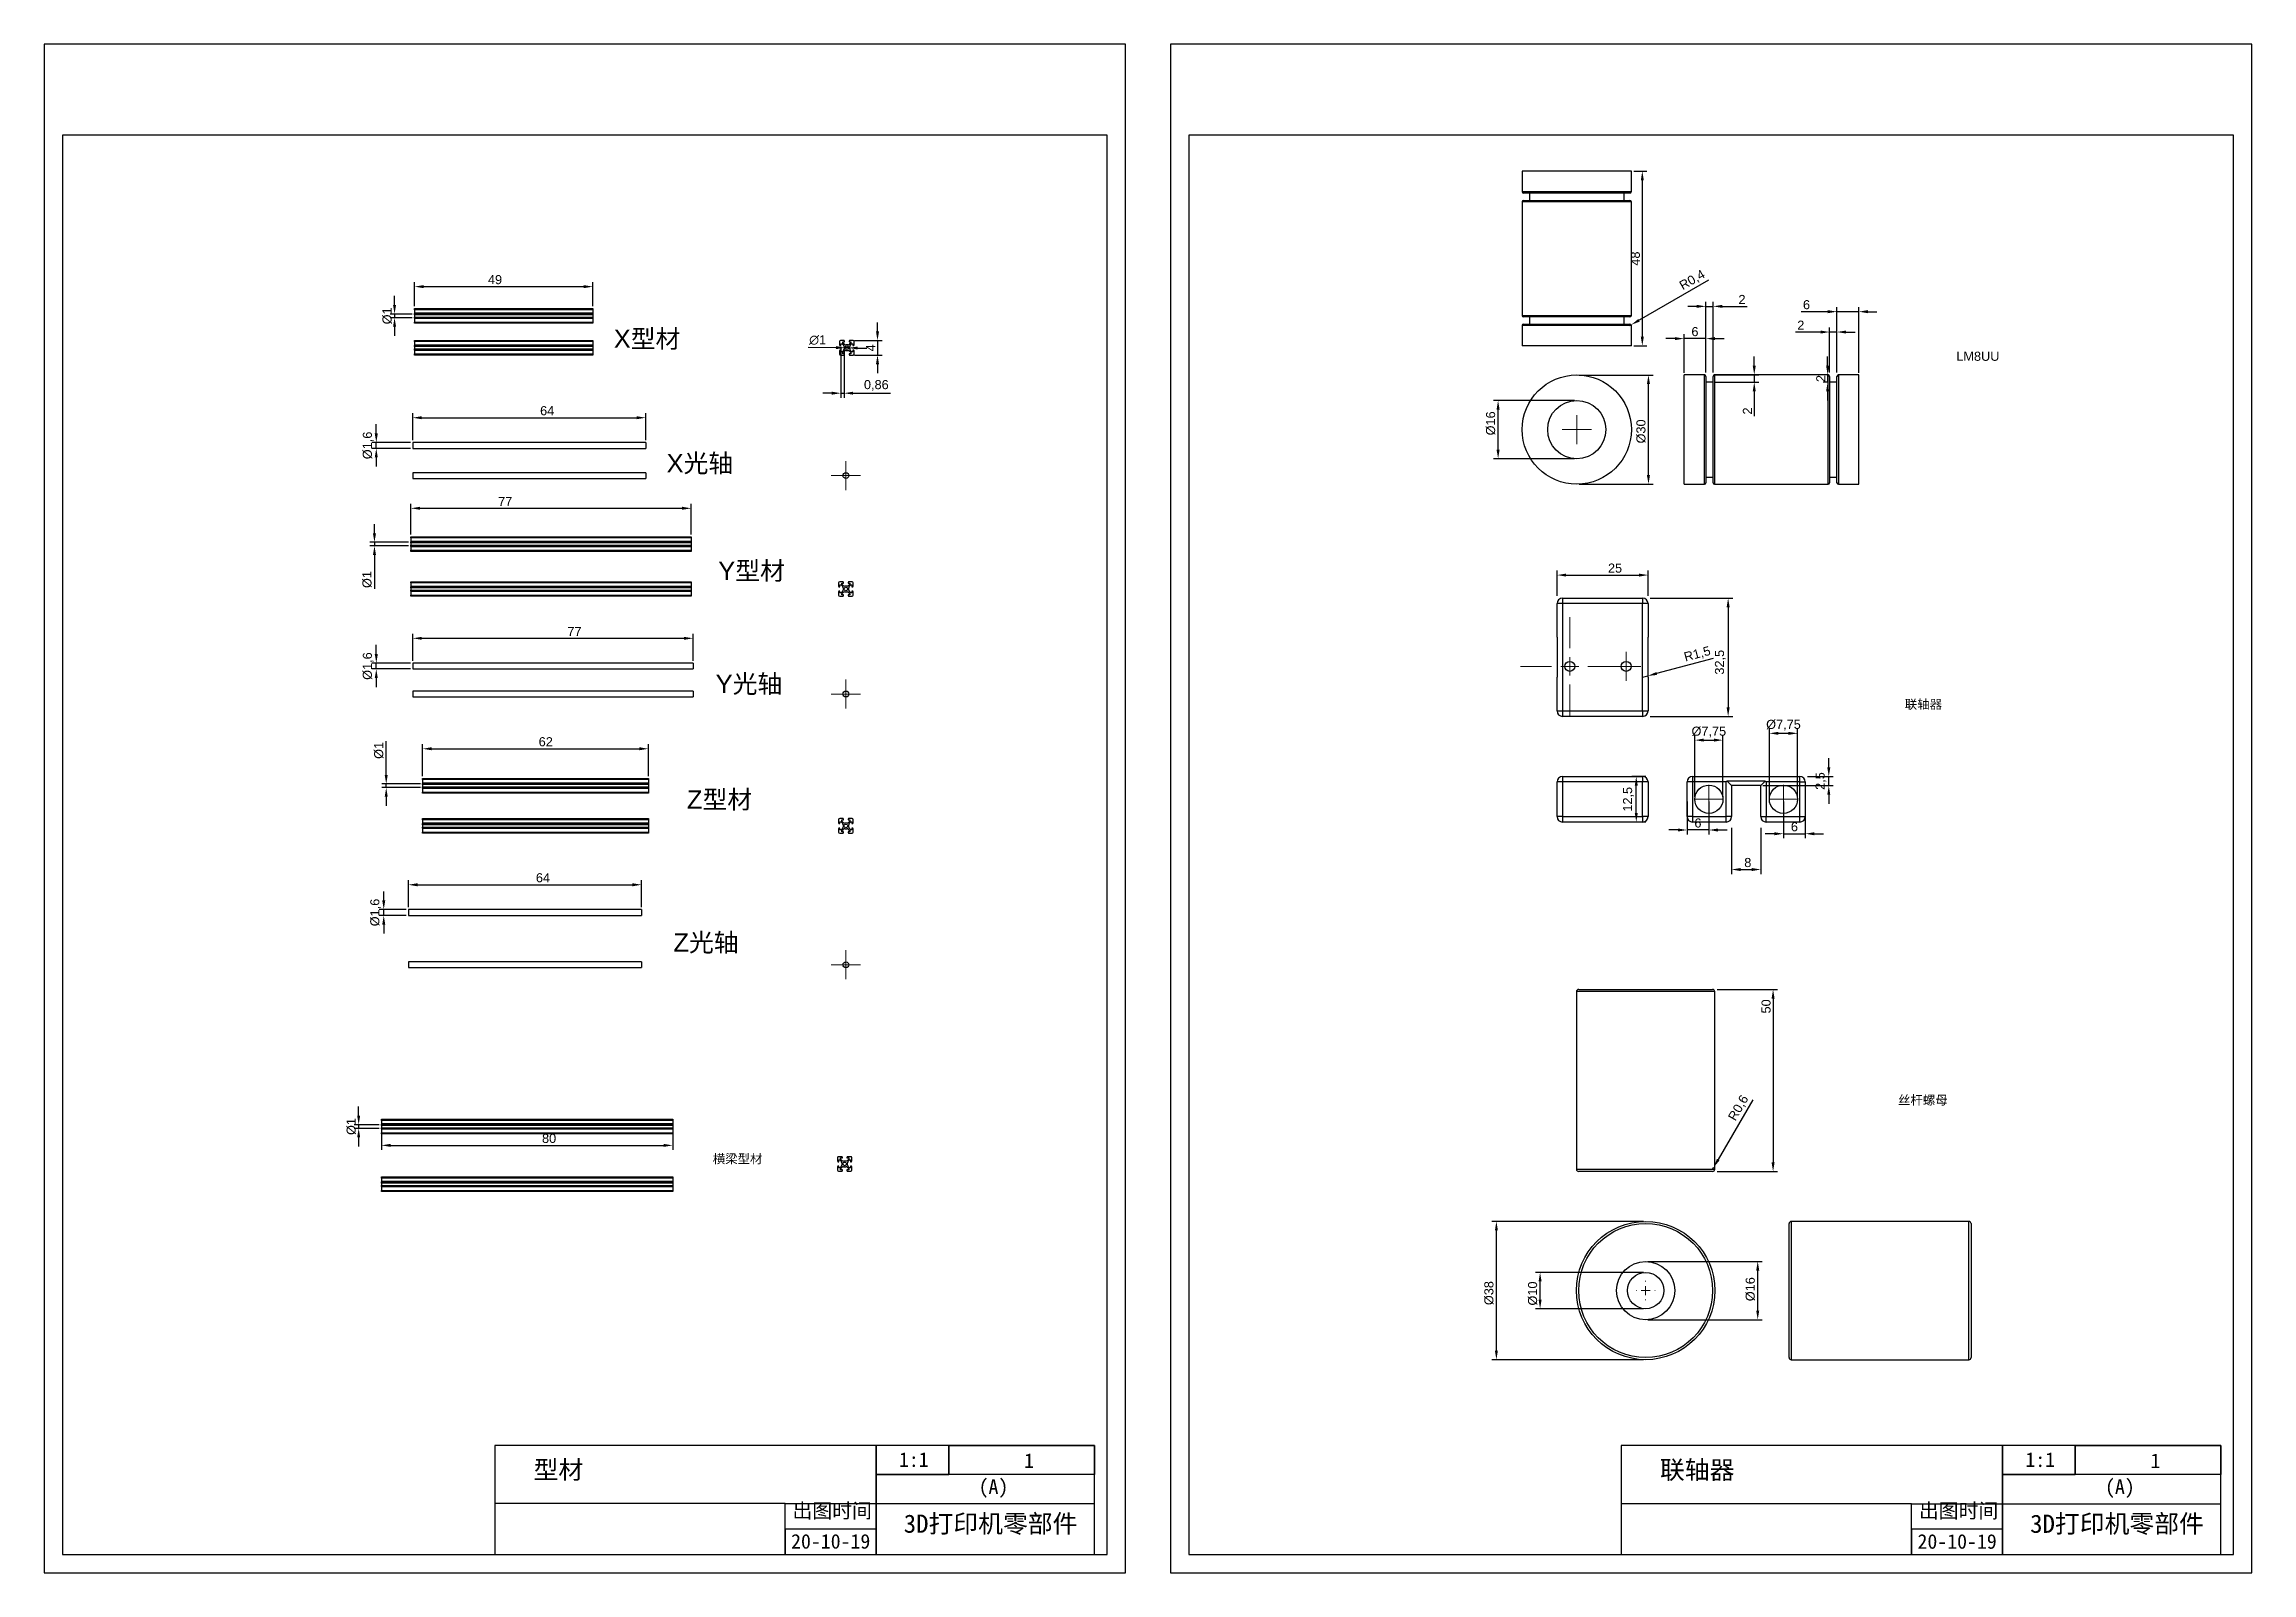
# Model space of a CAD drawing. Header units: millimetres. Extents: x -9 to 2385, y -1365 to 512.
# Drawn here: x 190 to 797, y 92 to 512 of the extents above; entities that cross this region are included whole.
import ezdxf

# ---------------------------------------------------------------- set-up
doc = ezdxf.new("R2010")
doc.units = ezdxf.units.MM
doc.layers.add('biaozhu', color=1, linetype='Continuous', lineweight=5, plot=False)
doc.styles.get("Standard").update_dxf_attribs({"font": 'arial.ttf'})
doc.dimstyles.new('ISO-25', dxfattribs={"dimtxt": 2.5, "dimasz": 2.5, "dimexe": 1.25, "dimexo": 0.625, "dimtad": 1, "dimtxsty": 'Standard', "dimcen": 2.5, "dimclrd": 1, "dimclre": 1, "dimclrt": 1, "dimadec": 0, "dimazin": 0, "dimtfac": 1, "dimtmove": 0, "dimatfit": 3, "dimfxl": 1, "dimtfillclr": 1, "dimarcsym": 0})

msp = doc.modelspace()

# ---------------------------------------------------------------- texts
at = {"attachment_point": 1}
for s, width, heights, insert, char_height in [('X{\\fSimSun|b0|i0|c134|p2;型材}', 26.261441, [5.2413], (346.7323, 433.3628), 5), ('LM8UU', 17.173257, [0], (715.5064, 427.2949), 2.5), ('X{\\fSimSun|b0|i0|c134|p2;光轴}', 27.455418, [5.34], (361.2484, 399.1574), 5), ('Y{\\fSimSun|b0|i0|c134|p2;型材}', 26.813045, [0], (375.4338, 369.611), 5), ('Y{\\fSimSun|b0|i0|c134|p2;光轴}', 24.517259, [3.0472], (374.7232, 338.5346), 5), ('{\\fSimSun|b0|i0|c134|p2;联轴器}', 17.173257, [0], (701.3589, 331.6736), 2.5), ('Z{\\fSimSun|b0|i0|c134|p2;型材}', 28.097791, [8.452], (366.8434, 306.7754), 5), ('Z{\\fSimSun|b0|i0|c134|p2;光轴}', 23.324679, [3.4142], (363.1211, 267.4775), 5), ('{\\fSimSun|b0|i0|c134|p2;丝杆螺母}', 17.173257, [0], (699.5056, 222.9413), 2.5), ('{\\fSimSun|b0|i0|c134|p2;横梁型材}', 17.173257, [0], (373.9306, 206.8085), 2.5)]:
    msp.add_mtext_dynamic_manual_height_columns(s, width=width, gutter_width=12.5, heights=heights, dxfattribs=dict(at, insert=insert, char_height=char_height))
for s, insert, char_height in [('{\\fSimSun|b0|i0|c134|p2;型材}', (324.6974, 122.6078, 620.1756), 5), ('{\\fSimSun|b0|i0|c134|p2;1}', (459.444, 124.5938, 420), 4), ('{\\fSimSun|b0|i0|c134|p2;联轴器}', (634.1058, 122.5848, 620.1756), 5), ('{\\fSimSun|b0|i0|c134|p2;1}', (768.8525, 124.5708, 420), 4), ('{\\fSimSun|b0|i0|c134|p2;(A)}', (446.9451, 117.4626, 420), 4), ('{\\fSimSun|b0|i0|c134|p2;(A)}', (756.3535, 117.4396, 420), 4), ('{\\fSimSun|b0|i0|c134|p2;出图时间}', (395.8076, 110.8534, 1260), 4), ('{\\fSimSun|b0|i0|c134|p2;出图时间}', (705.216, 110.8304, 1260), 4), ('{\\fSimSun|b0|i0|c0|p2;3D\\fSimSun|b0|i0|c134|p2;打印机零部件}', (426.3785, 107.7948), 5), ('{\\fSimSun|b0|i0|c0|p2;3D\\fSimSun|b0|i0|c134|p2;打印机零部件}', (735.787, 107.7718), 5), ('{\\fSimSun|b0|i0|c134|p2;20-10-19}', (395.4348, 102.4331), 4), ('{\\fSimSun|b0|i0|c134|p2;20-10-19}', (704.8432, 102.4101), 4)]:
    msp.add_mtext(s, dxfattribs=dict(at, insert=insert, char_height=char_height))
at = {"char_height": 4, "width": 9.189944, "attachment_point": 1}
for insert in [(425.0629, 124.8945, 420), (734.4713, 124.8715, 420)]:
    msp.add_mtext('{\\fSimSun|b0|i0|c134|p2;1:1}', dxfattribs=dict(at, insert=insert))

# ---------------------------------------------------------------- blocks, each defined once
blk = doc.blocks.new('*D91')
at = {"color": 1, "linetype": 'Continuous', "lineweight": -2, "transparency": 16777216}
for p, q in [((630.2, 310.57), (626.34, 310.57)), ((627.59, 300.57), (627.59, 308.07)), ((630.2, 298.07), (626.34, 298.07))]:
    blk.add_line(p, q, dxfattribs=at)
at = {"color": 1, "linetype": 'Continuous', "transparency": 16777216}
for points in [[(627.18, 308.07), (628.01, 308.07), (627.59, 310.57)], [(627.18, 300.57), (628.01, 300.57), (627.59, 298.07)]]:
    blk.add_solid(points, dxfattribs=at)
at = {"layer": 'Defpoints', "color": 0, "linetype": 'Continuous', "transparency": 16777216}
for p in [(627.59, 310.57), (630.83, 310.57), (630.83, 298.07)]:
    blk.add_point(p, dxfattribs=at)
at = {"color": 1, "linetype": 'Continuous', "lineweight": 18, "transparency": 16777216, "insert": (623.96, 304.32), "char_height": 2.5, "attachment_point": 2, "rotation": 90}
blk.add_mtext('12,5', dxfattribs=at)
blk = doc.blocks.new('*D92')
at = {"color": 1, "linetype": 'Continuous', "lineweight": -2, "transparency": 16777216}
for p, q in [((605.83, 360.21), (605.83, 367.17)), ((608.33, 365.92), (628.33, 365.92)), ((630.83, 360.21), (630.83, 367.17))]:
    blk.add_line(p, q, dxfattribs=at)
at = {"color": 1, "linetype": 'Continuous', "transparency": 16777216}
for points in [[(608.33, 366.33), (608.33, 365.5), (605.83, 365.92)], [(628.33, 366.33), (628.33, 365.5), (630.83, 365.92)]]:
    blk.add_solid(points, dxfattribs=at)
at = {"layer": 'Defpoints', "color": 0, "linetype": 'Continuous', "transparency": 16777216}
for p in [(630.83, 365.92), (605.83, 359.59), (630.83, 359.59)]:
    blk.add_point(p, dxfattribs=at)
at = {"color": 1, "linetype": 'Continuous', "lineweight": 18, "transparency": 16777216, "insert": (621.76, 369.09), "char_height": 2.5, "attachment_point": 2}
blk.add_mtext('25', dxfattribs=at)
blk = doc.blocks.new('*D93')
at = {"color": 1, "linetype": 'Continuous', "lineweight": -2, "transparency": 16777216}
for p, q in [((631.45, 359.59), (654.08, 359.59)), ((652.83, 357.09), (652.83, 329.59)), ((631.45, 327.09), (654.08, 327.09))]:
    blk.add_line(p, q, dxfattribs=at)
at = {"color": 1, "linetype": 'Continuous', "transparency": 16777216}
for points in [[(652.41, 357.09), (653.24, 357.09), (652.83, 359.59)], [(652.41, 329.59), (653.24, 329.59), (652.83, 327.09)]]:
    blk.add_solid(points, dxfattribs=at)
at = {"layer": 'Defpoints', "color": 0, "linetype": 'Continuous', "transparency": 16777216}
for p in [(630.83, 359.59), (630.83, 327.09), (652.83, 327.09)]:
    blk.add_point(p, dxfattribs=at)
at = {"color": 1, "linetype": 'Continuous', "lineweight": 18, "transparency": 16777216, "insert": (649.2, 341.97), "char_height": 2.5, "attachment_point": 2, "rotation": 90}
blk.add_mtext('32,5', dxfattribs=at)
blk = doc.blocks.new('*D94')
at = {"color": 1, "linetype": 'Continuous', "lineweight": -2, "transparency": 16777216}
for p, q in [((648.71, 343.03), (633.19, 338.87)), ((629.33, 337.84), (630.78, 338.23))]:
    blk.add_line(p, q, dxfattribs=at)
at = {"color": 1, "linetype": 'Continuous', "transparency": 16777216}
blk.add_solid([(633.08, 339.28), (633.3, 338.47), (630.78, 338.23)], dxfattribs=at)
at = {"layer": 'Defpoints', "color": 0, "linetype": 'Continuous', "transparency": 16777216}
for p in [(629.33, 337.84), (630.78, 338.23)]:
    blk.add_point(p, dxfattribs=at)
at = {"color": 1, "linetype": 'Continuous', "lineweight": 18, "transparency": 16777216, "insert": (640.44, 344.57), "char_height": 2.5, "attachment_point": 1, "rotation": 15}
blk.add_mtext('R1,5', dxfattribs=at)
blk = doc.blocks.new('SW_CENTERMARKSYMBOL_0')
at = {"color": 0, "linetype": 'Continuous', "lineweight": 0}
for p, q in [((0, 5), (0, 13.5)), ((-5, 0), (-13.5, 0)), ((0, 0), (-2.5, 0)), ((0, 0), (0, 2.5)), ((0, 0), (0, -2.5)), ((0, 0), (2.5, 0)), ((5, 0), (13.5, 0)), ((0, -5), (0, -13.5))]:
    blk.add_line(p, q, dxfattribs=at)
blk = doc.blocks.new('SW_CENTERMARKSYMBOL_1')
at = {"color": 0, "linetype": 'Continuous', "lineweight": 0}
for p, q in [((-2.5, 0), (-4, 0)), ((0, 0), (-2.5, 0)), ((0, 2.5), (0, 4)), ((0, 0), (0, 2.5)), ((0, 0), (0, -2.5)), ((0, 0), (2.5, 0)), ((2.5, 0), (4, 0)), ((0, -2.5), (0, -4))]:
    blk.add_line(p, q, dxfattribs=at)
blk = doc.blocks.new('*D95')
at = {"color": 1, "linetype": 'Continuous', "lineweight": -2, "transparency": 16777216}
for p, q in [((643.65, 304.95), (643.65, 321.82)), ((651.4, 304.95), (651.4, 321.82)), ((646.15, 320.57), (648.9, 320.57))]:
    blk.add_line(p, q, dxfattribs=at)
at = {"color": 1, "linetype": 'Continuous', "transparency": 16777216}
for points in [[(646.15, 320.99), (646.15, 320.16), (643.65, 320.57)], [(648.9, 320.99), (648.9, 320.16), (651.4, 320.57)]]:
    blk.add_solid(points, dxfattribs=at)
at = {"layer": 'Defpoints', "color": 0, "linetype": 'Continuous', "transparency": 16777216}
for p in [(651.4, 320.57), (643.65, 304.32), (651.4, 304.32)]:
    blk.add_point(p, dxfattribs=at)
at = {"color": 1, "linetype": 'Continuous', "lineweight": 18, "transparency": 16777216, "insert": (647.53, 324.29), "char_height": 2.5, "attachment_point": 2}
blk.add_mtext('%%c7,75', dxfattribs=at)
blk = doc.blocks.new('*D96')
at = {"color": 1, "linetype": 'Continuous', "lineweight": -2, "transparency": 16777216}
for p, q in [((664.15, 304.95), (664.15, 323.69)), ((666.65, 322.44), (669.4, 322.44)), ((671.9, 304.95), (671.9, 323.69))]:
    blk.add_line(p, q, dxfattribs=at)
at = {"color": 1, "linetype": 'Continuous', "transparency": 16777216}
for points in [[(666.65, 322.85), (666.65, 322.02), (664.15, 322.44)], [(669.4, 322.85), (669.4, 322.02), (671.9, 322.44)]]:
    blk.add_solid(points, dxfattribs=at)
at = {"layer": 'Defpoints', "color": 0, "linetype": 'Continuous', "transparency": 16777216}
for p in [(671.9, 322.44), (664.15, 304.32), (671.9, 304.32)]:
    blk.add_point(p, dxfattribs=at)
at = {"color": 1, "linetype": 'Continuous', "lineweight": 18, "transparency": 16777216, "insert": (668.03, 326.15), "char_height": 2.5, "attachment_point": 2}
blk.add_mtext('%%c7,75', dxfattribs=at)
blk = doc.blocks.new('*D97')
at = {"color": 1, "linetype": 'Continuous', "lineweight": -2, "transparency": 16777216}
for p, q in [((641.53, 303.7), (641.53, 294.63)), ((647.53, 303.7), (647.53, 294.63)), ((639.03, 295.88), (636.53, 295.88)), ((647.53, 295.88), (641.53, 295.88)), ((650.03, 295.88), (652.53, 295.88))]:
    blk.add_line(p, q, dxfattribs=at)
at = {"color": 1, "linetype": 'Continuous', "transparency": 16777216}
for points in [[(639.03, 296.29), (639.03, 295.46), (641.53, 295.88)], [(650.03, 296.29), (650.03, 295.46), (647.53, 295.88)]]:
    blk.add_solid(points, dxfattribs=at)
at = {"layer": 'Defpoints', "color": 0, "linetype": 'Continuous', "transparency": 16777216}
for p in [(641.53, 304.32), (647.53, 304.32), (641.53, 295.88)]:
    blk.add_point(p, dxfattribs=at)
at = {"color": 1, "linetype": 'Continuous', "lineweight": 18, "transparency": 16777216, "insert": (644.53, 299.06), "char_height": 2.5, "attachment_point": 2}
blk.add_mtext('6', dxfattribs=at)
blk = doc.blocks.new('*D98')
at = {"color": 1, "linetype": 'Continuous', "lineweight": -2, "transparency": 16777216}
for p, q in [((668.03, 303.7), (668.03, 293.6)), ((674.03, 303.7), (674.03, 293.6)), ((665.53, 294.85), (663.03, 294.85)), ((668.03, 294.85), (674.03, 294.85)), ((676.53, 294.85), (679.03, 294.85))]:
    blk.add_line(p, q, dxfattribs=at)
at = {"color": 1, "linetype": 'Continuous', "transparency": 16777216}
for points in [[(665.53, 295.27), (665.53, 294.43), (668.03, 294.85)], [(676.53, 295.27), (676.53, 294.43), (674.03, 294.85)]]:
    blk.add_solid(points, dxfattribs=at)
at = {"layer": 'Defpoints', "color": 0, "linetype": 'Continuous', "transparency": 16777216}
for p in [(668.03, 304.32), (674.03, 304.32), (674.03, 294.85)]:
    blk.add_point(p, dxfattribs=at)
at = {"color": 1, "linetype": 'Continuous', "lineweight": 18, "transparency": 16777216, "insert": (671.03, 298.03), "char_height": 2.5, "attachment_point": 2}
blk.add_mtext('6', dxfattribs=at)
blk = doc.blocks.new('*D99')
at = {"color": 1, "linetype": 'Continuous', "lineweight": -2, "transparency": 16777216}
for p, q in [((653.78, 296.5), (653.78, 283.77)), ((661.78, 296.5), (661.78, 283.77)), ((656.28, 285.02), (659.28, 285.02))]:
    blk.add_line(p, q, dxfattribs=at)
at = {"color": 1, "linetype": 'Continuous', "transparency": 16777216}
for points in [[(656.28, 285.44), (656.28, 284.6), (653.78, 285.02)], [(659.28, 285.44), (659.28, 284.6), (661.78, 285.02)]]:
    blk.add_solid(points, dxfattribs=at)
at = {"layer": 'Defpoints', "color": 0, "linetype": 'Continuous', "transparency": 16777216}
for p in [(653.78, 297.13), (661.78, 297.13), (661.78, 285.02)]:
    blk.add_point(p, dxfattribs=at)
at = {"color": 1, "linetype": 'Continuous', "lineweight": 18, "transparency": 16777216, "insert": (658.23, 288.2), "char_height": 2.5, "attachment_point": 2}
blk.add_mtext('8', dxfattribs=at)
blk = doc.blocks.new('*D100')
at = {"color": 1, "linetype": 'Continuous', "lineweight": -2, "transparency": 16777216}
for p, q in [((680.47, 313.07), (680.47, 315.57)), ((674.65, 310.57), (681.72, 310.57)), ((680.47, 308.07), (680.47, 310.57)), ((662.4, 308.07), (681.72, 308.07)), ((680.47, 305.57), (680.47, 303.07))]:
    blk.add_line(p, q, dxfattribs=at)
at = {"color": 1, "linetype": 'Continuous', "transparency": 16777216}
for points in [[(680.06, 313.07), (680.89, 313.07), (680.47, 310.57)], [(680.06, 305.57), (680.89, 305.57), (680.47, 308.07)]]:
    blk.add_solid(points, dxfattribs=at)
at = {"layer": 'Defpoints', "color": 0, "linetype": 'Continuous', "transparency": 16777216}
for p in [(674.03, 310.57), (680.47, 310.57), (661.78, 308.07)]:
    blk.add_point(p, dxfattribs=at)
at = {"color": 1, "linetype": 'Continuous', "lineweight": 18, "transparency": 16777216, "insert": (676.84, 309.32), "char_height": 2.5, "attachment_point": 2, "rotation": 90}
blk.add_mtext('2,5', dxfattribs=at)
blk = doc.blocks.new('SW_CENTERMARKSYMBOL_2')
at = {"color": 0, "linetype": 'Continuous', "lineweight": 0}
for p, q in [((-2.5, 0), (-4, 0)), ((0, 0), (-2.5, 0)), ((0, 2.5), (0, 4)), ((0, 0), (0, 2.5)), ((0, 0), (0, -2.5)), ((0, 0), (2.5, 0)), ((2.5, 0), (4, 0)), ((0, -2.5), (0, -4))]:
    blk.add_line(p, q, dxfattribs=at)
blk = doc.blocks.new('SW_CENTERMARKSYMBOL_3')
at = {"color": 0, "linetype": 'Continuous', "lineweight": 0}
for p, q in [((-2.5, 0), (-4, 0)), ((0, 0), (-2.5, 0)), ((0, 2.5), (0, 4)), ((0, 0), (0, 2.5)), ((0, 0), (0, -2.5)), ((0, 0), (2.5, 0)), ((2.5, 0), (4, 0)), ((0, -2.5), (0, -4))]:
    blk.add_line(p, q, dxfattribs=at)
blk = doc.blocks.new('*D101')
at = {"color": 1, "linetype": 'Continuous', "lineweight": -2, "transparency": 16777216}
for p, q in [((610.63, 413.89), (588.39, 413.89)), ((589.64, 400.39), (589.64, 411.39)), ((610.63, 397.89), (588.39, 397.89))]:
    blk.add_line(p, q, dxfattribs=at)
at = {"color": 1, "linetype": 'Continuous', "transparency": 16777216}
for points in [[(589.22, 411.39), (590.05, 411.39), (589.64, 413.89)], [(589.22, 400.39), (590.05, 400.39), (589.64, 397.89)]]:
    blk.add_solid(points, dxfattribs=at)
at = {"layer": 'Defpoints', "color": 0, "linetype": 'Continuous', "transparency": 16777216}
for p in [(589.64, 413.89), (611.25, 413.89), (611.25, 397.89)]:
    blk.add_point(p, dxfattribs=at)
at = {"color": 1, "linetype": 'Continuous', "lineweight": 18, "transparency": 16777216, "insert": (586.32, 407.6), "char_height": 2.5, "attachment_point": 2, "rotation": 90}
blk.add_mtext('%%c16', dxfattribs=at)
blk = doc.blocks.new('*D102')
at = {"color": 1, "linetype": 'Continuous', "lineweight": -2, "transparency": 16777216}
for p, q in [((611.88, 420.89), (632.19, 420.89)), ((630.94, 393.39), (630.94, 418.39)), ((611.88, 390.89), (632.19, 390.89))]:
    blk.add_line(p, q, dxfattribs=at)
at = {"color": 1, "linetype": 'Continuous', "transparency": 16777216}
for points in [[(630.52, 418.39), (631.35, 418.39), (630.94, 420.89)], [(630.52, 393.39), (631.35, 393.39), (630.94, 390.89)]]:
    blk.add_solid(points, dxfattribs=at)
at = {"layer": 'Defpoints', "color": 0, "linetype": 'Continuous', "transparency": 16777216}
for p in [(611.25, 420.89), (630.94, 420.89), (611.25, 390.89)]:
    blk.add_point(p, dxfattribs=at)
at = {"color": 1, "linetype": 'Continuous', "lineweight": 18, "transparency": 16777216, "insert": (627.62, 405.39), "char_height": 2.5, "attachment_point": 2, "rotation": 90}
blk.add_mtext('%%c30', dxfattribs=at)
blk = doc.blocks.new('SW_CENTERMARKSYMBOL_4')
at = {"color": 0, "linetype": 'Continuous', "lineweight": 0}
for p, q in [((-2.5, 0), (-4, 0)), ((0, 0), (-2.5, 0)), ((0, 2.5), (0, 4)), ((0, 0), (0, 2.5)), ((0, 0), (0, -2.5)), ((0, 0), (2.5, 0)), ((2.5, 0), (4, 0)), ((0, -2.5), (0, -4))]:
    blk.add_line(p, q, dxfattribs=at)
blk = doc.blocks.new('*D76')
at = {"color": 1, "linetype": 'Continuous', "lineweight": -2, "transparency": 16777216}
for p, q in [((626.88, 476.88), (630.5, 476.88)), ((629.25, 474.38), (629.25, 431.38)), ((626.88, 428.88), (630.5, 428.88))]:
    blk.add_line(p, q, dxfattribs=at)
at = {"color": 1, "linetype": 'Continuous', "transparency": 16777216}
for points in [[(628.84, 474.38), (629.67, 474.38), (629.25, 476.88)], [(628.84, 431.38), (629.67, 431.38), (629.25, 428.88)]]:
    blk.add_solid(points, dxfattribs=at)
at = {"layer": 'Defpoints', "color": 0, "linetype": 'Continuous', "transparency": 16777216}
for p in [(626.25, 476.88), (626.25, 428.88), (629.25, 428.88)]:
    blk.add_point(p, dxfattribs=at)
at = {"color": 1, "linetype": 'Continuous', "lineweight": 18, "transparency": 16777216, "insert": (626.08, 452.88), "char_height": 2.5, "attachment_point": 2, "rotation": 90}
blk.add_mtext('48', dxfattribs=at)
blk = doc.blocks.new('*D77')
at = {"color": 1, "linetype": 'Continuous', "lineweight": -2, "transparency": 16777216}
for p, q in [((647.47, 446.96), (628.37, 435.93)), ((625.85, 434.48), (626.2, 434.68))]:
    blk.add_line(p, q, dxfattribs=at)
at = {"color": 1, "linetype": 'Continuous', "transparency": 16777216}
blk.add_solid([(628.16, 436.29), (628.57, 435.57), (626.2, 434.68)], dxfattribs=at)
at = {"layer": 'Defpoints', "color": 0, "linetype": 'Continuous', "transparency": 16777216}
for p in [(625.85, 434.48), (626.2, 434.68)]:
    blk.add_point(p, dxfattribs=at)
at = {"color": 1, "linetype": 'Continuous', "lineweight": 18, "transparency": 16777216, "insert": (639.1, 446.32), "char_height": 2.5, "attachment_point": 1, "rotation": 30}
blk.add_mtext('R0,4', dxfattribs=at)
blk = doc.blocks.new('*D78')
at = {"color": 1, "linetype": 'Continuous', "lineweight": -2, "transparency": 16777216}
for p, q in [((638.21, 430.89), (635.71, 430.89)), ((640.71, 421.52), (640.71, 432.14)), ((646.71, 430.89), (640.71, 430.89)), ((646.71, 421.55), (646.71, 432.14)), ((649.21, 430.89), (651.71, 430.89))]:
    blk.add_line(p, q, dxfattribs=at)
at = {"color": 1, "linetype": 'Continuous', "transparency": 16777216}
for points in [[(638.21, 431.31), (638.21, 430.48), (640.71, 430.89)], [(649.21, 431.31), (649.21, 430.48), (646.71, 430.89)]]:
    blk.add_solid(points, dxfattribs=at)
at = {"layer": 'Defpoints', "color": 0, "linetype": 'Continuous', "transparency": 16777216}
for p in [(640.71, 430.89), (640.71, 420.89), (646.71, 420.93)]:
    blk.add_point(p, dxfattribs=at)
at = {"color": 1, "linetype": 'Continuous', "lineweight": 18, "transparency": 16777216, "insert": (643.71, 434.07), "char_height": 2.5, "attachment_point": 2}
blk.add_mtext('6', dxfattribs=at)
blk = doc.blocks.new('*D79')
at = {"color": 1, "linetype": 'Continuous', "lineweight": -2, "transparency": 16777216}
for p, q in [((680.21, 438.29), (672.9, 438.29)), ((682.71, 421.55), (682.71, 439.54)), ((688.71, 438.29), (682.71, 438.29)), ((688.71, 421.52), (688.71, 439.54)), ((691.21, 438.29), (693.71, 438.29))]:
    blk.add_line(p, q, dxfattribs=at)
at = {"color": 1, "linetype": 'Continuous', "transparency": 16777216}
for points in [[(680.21, 438.71), (680.21, 437.87), (682.71, 438.29)], [(691.21, 438.71), (691.21, 437.87), (688.71, 438.29)]]:
    blk.add_solid(points, dxfattribs=at)
at = {"layer": 'Defpoints', "color": 0, "linetype": 'Continuous', "transparency": 16777216}
for p in [(688.71, 438.29), (682.71, 420.93), (688.71, 420.89)]:
    blk.add_point(p, dxfattribs=at)
at = {"color": 1, "linetype": 'Continuous', "lineweight": 18, "transparency": 16777216, "insert": (674.35, 441.47), "char_height": 2.5, "attachment_point": 2}
blk.add_mtext('6', dxfattribs=at)
blk = doc.blocks.new('*D80')
at = {"color": 1, "linetype": 'Continuous', "lineweight": -2, "transparency": 16777216}
for p, q in [((678.21, 432.7), (671.34, 432.7)), ((680.71, 421.55), (680.71, 433.95)), ((682.71, 432.7), (680.71, 432.7)), ((682.71, 421.55), (682.71, 433.95)), ((685.21, 432.7), (687.71, 432.7))]:
    blk.add_line(p, q, dxfattribs=at)
at = {"color": 1, "linetype": 'Continuous', "transparency": 16777216}
for points in [[(678.21, 433.11), (678.21, 432.28), (680.71, 432.7)], [(685.21, 433.11), (685.21, 432.28), (682.71, 432.7)]]:
    blk.add_solid(points, dxfattribs=at)
at = {"layer": 'Defpoints', "color": 0, "linetype": 'Continuous', "transparency": 16777216}
for p in [(682.71, 432.7), (680.71, 420.93), (682.71, 420.93)]:
    blk.add_point(p, dxfattribs=at)
at = {"color": 1, "linetype": 'Continuous', "lineweight": 18, "transparency": 16777216, "insert": (672.79, 435.83), "char_height": 2.5, "attachment_point": 2}
blk.add_mtext('2', dxfattribs=at)
blk = doc.blocks.new('*D81')
at = {"color": 1, "linetype": 'Continuous', "lineweight": -2, "transparency": 16777216}
for p, q in [((644.21, 439.75), (641.71, 439.75)), ((646.71, 421.55), (646.71, 441)), ((646.71, 439.75), (648.71, 439.75)), ((648.71, 421.55), (648.71, 441)), ((651.21, 439.75), (658.08, 439.75))]:
    blk.add_line(p, q, dxfattribs=at)
at = {"color": 1, "linetype": 'Continuous', "transparency": 16777216}
for points in [[(644.21, 440.17), (644.21, 439.33), (646.71, 439.75)], [(651.21, 440.17), (651.21, 439.33), (648.71, 439.75)]]:
    blk.add_solid(points, dxfattribs=at)
at = {"layer": 'Defpoints', "color": 0, "linetype": 'Continuous', "transparency": 16777216}
for p in [(648.71, 439.75), (646.71, 420.93), (648.71, 420.93)]:
    blk.add_point(p, dxfattribs=at)
at = {"color": 1, "linetype": 'Continuous', "lineweight": 18, "transparency": 16777216, "insert": (656.63, 442.89), "char_height": 2.5, "attachment_point": 2}
blk.add_mtext('2', dxfattribs=at)
blk = doc.blocks.new('*D82')
at = {"color": 1, "linetype": 'Continuous', "lineweight": -2, "transparency": 16777216}
for p, q in [((680.16, 423.43), (680.16, 425.93)), ((680.08, 420.93), (678.91, 420.93)), ((680.08, 418.93), (678.91, 418.93)), ((680.16, 420.93), (680.16, 418.93)), ((680.16, 416.43), (680.16, 413.93))]:
    blk.add_line(p, q, dxfattribs=at)
at = {"color": 1, "linetype": 'Continuous', "transparency": 16777216}
for points in [[(679.74, 423.43), (680.58, 423.43), (680.16, 420.93)], [(679.74, 416.43), (680.58, 416.43), (680.16, 418.93)]]:
    blk.add_solid(points, dxfattribs=at)
at = {"layer": 'Defpoints', "color": 0, "linetype": 'Continuous', "transparency": 16777216}
for p in [(680.16, 418.93), (680.71, 420.93), (680.71, 418.93)]:
    blk.add_point(p, dxfattribs=at)
at = {"color": 1, "linetype": 'Continuous', "lineweight": 18, "transparency": 16777216, "insert": (677.03, 419.93), "char_height": 2.5, "attachment_point": 2, "rotation": 90}
blk.add_mtext('2', dxfattribs=at)
blk = doc.blocks.new('*D83')
at = {"color": 1, "linetype": 'Continuous', "lineweight": -2, "transparency": 16777216}
for p, q in [((660, 423.43), (660, 425.93)), ((649.33, 420.93), (661.25, 420.93)), ((649.33, 418.93), (661.25, 418.93)), ((660, 420.93), (660, 418.93)), ((660, 416.43), (660, 409.56))]:
    blk.add_line(p, q, dxfattribs=at)
at = {"color": 1, "linetype": 'Continuous', "transparency": 16777216}
for points in [[(659.59, 423.43), (660.42, 423.43), (660, 420.93)], [(659.59, 416.43), (660.42, 416.43), (660, 418.93)]]:
    blk.add_solid(points, dxfattribs=at)
at = {"layer": 'Defpoints', "color": 0, "linetype": 'Continuous', "transparency": 16777216}
for p in [(648.71, 420.93), (648.71, 418.93), (660, 420.93)]:
    blk.add_point(p, dxfattribs=at)
at = {"color": 1, "linetype": 'Continuous', "lineweight": 18, "transparency": 16777216, "insert": (656.87, 411.01), "char_height": 2.5, "attachment_point": 2, "rotation": 90}
blk.add_mtext('2', dxfattribs=at)
blk = doc.blocks.new('*D84')
at = {"color": 1, "linetype": 'Continuous', "lineweight": -2, "transparency": 16777216}
for p, q in [((629.55, 188.34), (587.92, 188.34)), ((589.17, 152.84), (589.17, 185.84)), ((629.55, 150.34), (587.92, 150.34))]:
    blk.add_line(p, q, dxfattribs=at)
at = {"color": 1, "linetype": 'Continuous', "transparency": 16777216}
for points in [[(588.76, 185.84), (589.59, 185.84), (589.17, 188.34)], [(588.76, 152.84), (589.59, 152.84), (589.17, 150.34)]]:
    blk.add_solid(points, dxfattribs=at)
at = {"layer": 'Defpoints', "color": 0, "linetype": 'Continuous', "transparency": 16777216}
for p in [(589.17, 188.34), (630.17, 188.34), (630.17, 150.34)]:
    blk.add_point(p, dxfattribs=at)
at = {"color": 1, "linetype": 'Continuous', "lineweight": 18, "transparency": 16777216, "insert": (585.85, 168.64), "char_height": 2.5, "attachment_point": 2, "rotation": 90}
blk.add_mtext('%%c38', dxfattribs=at)
blk = doc.blocks.new('*D85')
at = {"color": 1, "linetype": 'Continuous', "lineweight": -2, "transparency": 16777216}
for p, q in [((629.55, 174.34), (599.92, 174.34)), ((601.17, 166.84), (601.17, 171.84)), ((629.55, 164.34), (599.92, 164.34))]:
    blk.add_line(p, q, dxfattribs=at)
at = {"color": 1, "linetype": 'Continuous', "transparency": 16777216}
for points in [[(600.76, 171.84), (601.59, 171.84), (601.17, 174.34)], [(600.76, 166.84), (601.59, 166.84), (601.17, 164.34)]]:
    blk.add_solid(points, dxfattribs=at)
at = {"layer": 'Defpoints', "color": 0, "linetype": 'Continuous', "transparency": 16777216}
for p in [(601.17, 174.34), (630.17, 174.34), (630.17, 164.34)]:
    blk.add_point(p, dxfattribs=at)
at = {"color": 1, "linetype": 'Continuous', "lineweight": 18, "transparency": 16777216, "insert": (597.85, 168.53), "char_height": 2.5, "attachment_point": 2, "rotation": 90}
blk.add_mtext('%%c10', dxfattribs=at)
blk = doc.blocks.new('*D86')
at = {"color": 1, "linetype": 'Continuous', "lineweight": -2, "transparency": 16777216}
for p, q in [((630.8, 177.34), (662.2, 177.34)), ((660.95, 163.84), (660.95, 174.84)), ((630.8, 161.34), (662.2, 161.34))]:
    blk.add_line(p, q, dxfattribs=at)
at = {"color": 1, "linetype": 'Continuous', "transparency": 16777216}
for points in [[(660.53, 174.84), (661.37, 174.84), (660.95, 177.34)], [(660.53, 163.84), (661.37, 163.84), (660.95, 161.34)]]:
    blk.add_solid(points, dxfattribs=at)
at = {"layer": 'Defpoints', "color": 0, "linetype": 'Continuous', "transparency": 16777216}
for p in [(630.17, 177.34), (660.95, 177.34), (630.17, 161.34)]:
    blk.add_point(p, dxfattribs=at)
at = {"color": 1, "linetype": 'Continuous', "lineweight": 18, "transparency": 16777216, "insert": (657.63, 169.72), "char_height": 2.5, "attachment_point": 2, "rotation": 90}
blk.add_mtext('%%c16', dxfattribs=at)
blk = doc.blocks.new('SW_CENTERMARKSYMBOL_5')
at = {"color": 0, "linetype": 'Continuous', "lineweight": 0}
for p, q in [((-2.5, 0), (-2.625, 0)), ((0, 0), (-1.25, 0)), ((0, 2.5), (0, 2.625)), ((0, 0), (0, 1.25)), ((0, 0), (0, -1.25)), ((0, 0), (1.25, 0)), ((2.5, 0), (2.625, 0)), ((0, -2.5), (0, -2.625))]:
    blk.add_line(p, q, dxfattribs=at)
blk = doc.blocks.new('*D87')
at = {"color": 1, "linetype": 'Continuous', "lineweight": -2, "transparency": 16777216}
for p, q in [((649.8, 252.07), (666.42, 252.07)), ((665.17, 249.57), (665.17, 204.57)), ((649.8, 202.07), (666.42, 202.07))]:
    blk.add_line(p, q, dxfattribs=at)
at = {"color": 1, "linetype": 'Continuous', "transparency": 16777216}
for points in [[(664.76, 249.57), (665.59, 249.57), (665.17, 252.07)], [(664.76, 204.57), (665.59, 204.57), (665.17, 202.07)]]:
    blk.add_solid(points, dxfattribs=at)
at = {"layer": 'Defpoints', "color": 0, "linetype": 'Continuous', "transparency": 16777216}
for p in [(649.17, 252.07), (649.17, 202.07), (665.17, 202.07)]:
    blk.add_point(p, dxfattribs=at)
at = {"color": 1, "linetype": 'Continuous', "lineweight": 18, "transparency": 16777216, "insert": (661.99, 247.41), "char_height": 2.5, "attachment_point": 2, "rotation": 90}
blk.add_mtext('50', dxfattribs=at)
blk = doc.blocks.new('*D88')
at = {"color": 1, "linetype": 'Continuous', "lineweight": -2, "transparency": 16777216}
for p, q in [((659.58, 221.73), (650.12, 205.35)), ((648.57, 202.67), (648.87, 203.19))]:
    blk.add_line(p, q, dxfattribs=at)
at = {"color": 1, "linetype": 'Continuous', "transparency": 16777216}
blk.add_solid([(649.76, 205.56), (650.48, 205.14), (648.87, 203.19)], dxfattribs=at)
at = {"layer": 'Defpoints', "color": 0, "linetype": 'Continuous', "transparency": 16777216}
for p in [(648.57, 202.67), (648.87, 203.19)]:
    blk.add_point(p, dxfattribs=at)
at = {"color": 1, "linetype": 'Continuous', "lineweight": 18, "transparency": 16777216, "insert": (652.65, 216.99), "char_height": 2.5, "attachment_point": 1, "rotation": 60}
blk.add_mtext('R0,6', dxfattribs=at)
blk = doc.blocks.new('*D536')
at = {"layer": 'biaozhu', "color": 1, "linetype": 'Continuous', "lineweight": -2, "transparency": 16777216}
for p, q in [((291.36, 437.64), (285.27, 437.64)), ((291.36, 436.64), (285.27, 436.64)), ((286.52, 440.14), (286.52, 442.64)), ((286.52, 437.64), (286.52, 436.64)), ((286.52, 434.14), (286.52, 431.64))]:
    blk.add_line(p, q, dxfattribs=at)
at = {"layer": 'biaozhu', "color": 1, "linetype": 'Continuous', "transparency": 16777216}
for points in [[(286.1, 440.14), (286.93, 440.14), (286.52, 437.64)], [(286.1, 434.14), (286.93, 434.14), (286.52, 436.64)]]:
    blk.add_solid(points, dxfattribs=at)
at = {"layer": 'Defpoints', "color": 0, "linetype": 'Continuous', "transparency": 16777216}
for p in [(286.52, 436.64), (291.99, 437.64), (291.99, 436.64)]:
    blk.add_point(p, dxfattribs=at)
at = {"layer": 'biaozhu', "color": 1, "linetype": 'Continuous', "lineweight": 18, "transparency": 16777216, "insert": (283.2, 437.14), "char_height": 2.5, "attachment_point": 2, "rotation": 90}
blk.add_mtext('%%c1', dxfattribs=at)
blk = doc.blocks.new('*D537')
at = {"layer": 'biaozhu', "color": 1, "linetype": 'Continuous', "lineweight": -2, "transparency": 16777216}
for p, q in [((291.99, 439.76), (291.99, 446.42)), ((294.49, 445.17), (338.49, 445.17)), ((340.99, 439.76), (340.99, 446.42))]:
    blk.add_line(p, q, dxfattribs=at)
at = {"layer": 'biaozhu', "color": 1, "linetype": 'Continuous', "transparency": 16777216}
for points in [[(294.49, 445.59), (294.49, 444.76), (291.99, 445.17)], [(338.49, 445.59), (338.49, 444.76), (340.99, 445.17)]]:
    blk.add_solid(points, dxfattribs=at)
at = {"layer": 'Defpoints', "color": 0, "linetype": 'Continuous', "transparency": 16777216}
for p in [(340.99, 445.17), (291.99, 439.14), (340.99, 439.14)]:
    blk.add_point(p, dxfattribs=at)
at = {"layer": 'biaozhu', "color": 1, "linetype": 'Continuous', "lineweight": 18, "transparency": 16777216, "insert": (314.11, 448.35), "char_height": 2.5, "attachment_point": 2}
blk.add_mtext('49', dxfattribs=at)
blk = doc.blocks.new('*D538')
at = {"layer": 'biaozhu', "color": 1, "linetype": 'Continuous', "lineweight": -2, "transparency": 16777216}
for p, q in [((281.5, 404.84), (281.5, 407.34)), ((290.88, 402.34), (280.25, 402.34)), ((290.88, 400.74), (280.25, 400.74)), ((281.5, 400.74), (281.5, 402.34)), ((281.5, 398.24), (281.5, 395.74))]:
    blk.add_line(p, q, dxfattribs=at)
at = {"layer": 'biaozhu', "color": 1, "linetype": 'Continuous', "transparency": 16777216}
for points in [[(281.08, 404.84), (281.92, 404.84), (281.5, 402.34)], [(281.08, 398.24), (281.92, 398.24), (281.5, 400.74)]]:
    blk.add_solid(points, dxfattribs=at)
at = {"layer": 'Defpoints', "color": 0, "linetype": 'Continuous', "transparency": 16777216}
for p in [(281.5, 402.34), (291.5, 402.34), (291.5, 400.74)]:
    blk.add_point(p, dxfattribs=at)
at = {"layer": 'biaozhu', "color": 1, "linetype": 'Continuous', "lineweight": 18, "transparency": 16777216, "insert": (277.79, 401.54), "char_height": 2.5, "attachment_point": 2, "rotation": 90}
blk.add_mtext('%%c1,6', dxfattribs=at)
blk = doc.blocks.new('*D539')
at = {"layer": 'biaozhu', "color": 1, "linetype": 'Continuous', "lineweight": -2, "transparency": 16777216}
for p, q in [((291.5, 402.96), (291.5, 410.41)), ((294, 409.16), (353, 409.16)), ((355.5, 402.96), (355.5, 410.41))]:
    blk.add_line(p, q, dxfattribs=at)
at = {"layer": 'biaozhu', "color": 1, "linetype": 'Continuous', "transparency": 16777216}
for points in [[(294, 409.57), (294, 408.74), (291.5, 409.16)], [(353, 409.57), (353, 408.74), (355.5, 409.16)]]:
    blk.add_solid(points, dxfattribs=at)
at = {"layer": 'Defpoints', "color": 0, "linetype": 'Continuous', "transparency": 16777216}
for p in [(355.5, 409.16), (291.5, 402.34), (355.5, 402.34)]:
    blk.add_point(p, dxfattribs=at)
at = {"layer": 'biaozhu', "color": 1, "linetype": 'Continuous', "lineweight": 18, "transparency": 16777216, "insert": (328.44, 412.33), "char_height": 2.5, "attachment_point": 2}
blk.add_mtext('64', dxfattribs=at)
blk = doc.blocks.new('*D544')
at = {"layer": 'biaozhu', "color": 1, "linetype": 'Continuous', "lineweight": -2, "transparency": 16777216}
for p, q in [((281, 377.42), (281, 379.92)), ((290.38, 374.92), (279.75, 374.92)), ((290.38, 373.92), (279.75, 373.92)), ((281, 374.92), (281, 373.92)), ((281, 371.42), (281, 362.13))]:
    blk.add_line(p, q, dxfattribs=at)
at = {"layer": 'biaozhu', "color": 1, "linetype": 'Continuous', "transparency": 16777216}
for points in [[(280.58, 377.42), (281.42, 377.42), (281, 374.92)], [(280.58, 371.42), (281.42, 371.42), (281, 373.92)]]:
    blk.add_solid(points, dxfattribs=at)
at = {"layer": 'Defpoints', "color": 0, "linetype": 'Continuous', "transparency": 16777216}
for p in [(281, 373.92), (291, 374.92), (291, 373.92)]:
    blk.add_point(p, dxfattribs=at)
at = {"layer": 'biaozhu', "color": 1, "linetype": 'Continuous', "lineweight": 18, "transparency": 16777216, "insert": (277.68, 364.69), "char_height": 2.5, "attachment_point": 2, "rotation": 90}
blk.add_mtext('%%c1', dxfattribs=at)
blk = doc.blocks.new('*D545')
at = {"layer": 'biaozhu', "color": 1, "linetype": 'Continuous', "lineweight": -2, "transparency": 16777216}
for p, q in [((291, 377.05), (291, 385.52)), ((293.5, 384.27), (365.5, 384.27)), ((368, 377.05), (368, 385.52))]:
    blk.add_line(p, q, dxfattribs=at)
at = {"layer": 'biaozhu', "color": 1, "linetype": 'Continuous', "transparency": 16777216}
for points in [[(293.5, 384.69), (293.5, 383.86), (291, 384.27)], [(365.5, 384.69), (365.5, 383.86), (368, 384.27)]]:
    blk.add_solid(points, dxfattribs=at)
at = {"layer": 'Defpoints', "color": 0, "linetype": 'Continuous', "transparency": 16777216}
for p in [(368, 384.27), (291, 376.42), (368, 376.42)]:
    blk.add_point(p, dxfattribs=at)
at = {"layer": 'biaozhu', "color": 1, "linetype": 'Continuous', "lineweight": 18, "transparency": 16777216, "insert": (316.92, 387.4), "char_height": 2.5, "attachment_point": 2}
blk.add_mtext('77', dxfattribs=at)
blk = doc.blocks.new('*D546')
at = {"layer": 'biaozhu', "color": 1, "linetype": 'Continuous', "lineweight": -2, "transparency": 16777216}
for p, q in [((281.5, 344.22), (281.5, 346.72)), ((290.88, 341.72), (280.25, 341.72)), ((290.88, 340.12), (280.25, 340.12)), ((281.5, 340.12), (281.5, 341.72)), ((281.5, 337.62), (281.5, 335.12))]:
    blk.add_line(p, q, dxfattribs=at)
at = {"layer": 'biaozhu', "color": 1, "linetype": 'Continuous', "transparency": 16777216}
for points in [[(281.08, 344.22), (281.92, 344.22), (281.5, 341.72)], [(281.08, 337.62), (281.92, 337.62), (281.5, 340.12)]]:
    blk.add_solid(points, dxfattribs=at)
at = {"layer": 'Defpoints', "color": 0, "linetype": 'Continuous', "transparency": 16777216}
for p in [(281.5, 341.72), (291.5, 341.72), (291.5, 340.12)]:
    blk.add_point(p, dxfattribs=at)
at = {"layer": 'biaozhu', "color": 1, "linetype": 'Continuous', "lineweight": 18, "transparency": 16777216, "insert": (277.79, 340.92), "char_height": 2.5, "attachment_point": 2, "rotation": 90}
blk.add_mtext('%%c1,6', dxfattribs=at)
blk = doc.blocks.new('*D547')
at = {"layer": 'biaozhu', "color": 1, "linetype": 'Continuous', "lineweight": -2, "transparency": 16777216}
for p, q in [((291.5, 342.35), (291.5, 349.8)), ((294, 348.55), (366, 348.55)), ((368.5, 342.35), (368.5, 349.8))]:
    blk.add_line(p, q, dxfattribs=at)
at = {"layer": 'biaozhu', "color": 1, "linetype": 'Continuous', "transparency": 16777216}
for points in [[(294, 348.96), (294, 348.13), (291.5, 348.55)], [(366, 348.96), (366, 348.13), (368.5, 348.55)]]:
    blk.add_solid(points, dxfattribs=at)
at = {"layer": 'Defpoints', "color": 0, "linetype": 'Continuous', "transparency": 16777216}
for p in [(368.5, 348.55), (291.5, 341.72), (368.5, 341.72)]:
    blk.add_point(p, dxfattribs=at)
at = {"layer": 'biaozhu', "color": 1, "linetype": 'Continuous', "lineweight": 18, "transparency": 16777216, "insert": (335.94, 351.67), "char_height": 2.5, "attachment_point": 2}
blk.add_mtext('77', dxfattribs=at)
blk = doc.blocks.new('*D540')
at = {"layer": 'biaozhu', "color": 1, "linetype": 'Continuous', "lineweight": -2, "transparency": 16777216}
for p, q in [((283.55, 276.51), (283.55, 279.01)), ((289.71, 274.01), (282.3, 274.01)), ((283.55, 272.41), (283.55, 274.01)), ((289.71, 272.41), (282.3, 272.41)), ((283.55, 269.91), (283.55, 267.41))]:
    blk.add_line(p, q, dxfattribs=at)
at = {"layer": 'biaozhu', "color": 1, "linetype": 'Continuous', "transparency": 16777216}
for points in [[(283.13, 276.51), (283.97, 276.51), (283.55, 274.01)], [(283.13, 269.91), (283.97, 269.91), (283.55, 272.41)]]:
    blk.add_solid(points, dxfattribs=at)
at = {"layer": 'Defpoints', "color": 0, "linetype": 'Continuous', "transparency": 16777216}
for p in [(283.55, 274.01), (290.34, 274.01), (290.34, 272.41)]:
    blk.add_point(p, dxfattribs=at)
at = {"layer": 'biaozhu', "color": 1, "linetype": 'Continuous', "lineweight": 18, "transparency": 16777216, "insert": (279.84, 273.21), "char_height": 2.5, "attachment_point": 2, "rotation": 90}
blk.add_mtext('%%c1,6', dxfattribs=at)
blk = doc.blocks.new('*D541')
at = {"layer": 'biaozhu', "color": 1, "linetype": 'Continuous', "lineweight": -2, "transparency": 16777216}
for p, q in [((290.34, 274.64), (290.34, 282.08)), ((292.84, 280.83), (351.84, 280.83)), ((354.34, 274.64), (354.34, 282.08))]:
    blk.add_line(p, q, dxfattribs=at)
at = {"layer": 'biaozhu', "color": 1, "linetype": 'Continuous', "transparency": 16777216}
for points in [[(292.84, 281.25), (292.84, 280.41), (290.34, 280.83)], [(351.84, 281.25), (351.84, 280.41), (354.34, 280.83)]]:
    blk.add_solid(points, dxfattribs=at)
at = {"layer": 'Defpoints', "color": 0, "linetype": 'Continuous', "transparency": 16777216}
for p in [(354.34, 280.83), (290.34, 274.01), (354.34, 274.01)]:
    blk.add_point(p, dxfattribs=at)
at = {"layer": 'biaozhu', "color": 1, "linetype": 'Continuous', "lineweight": 18, "transparency": 16777216, "insert": (327.28, 284.01), "char_height": 2.5, "attachment_point": 2}
blk.add_mtext('64', dxfattribs=at)
blk = doc.blocks.new('*D542')
at = {"layer": 'biaozhu', "color": 1, "linetype": 'Continuous', "lineweight": -2, "transparency": 16777216}
for p, q in [((284.23, 311.02), (284.23, 320.31)), ((293.61, 308.52), (282.98, 308.52)), ((293.61, 307.52), (282.98, 307.52)), ((284.23, 307.52), (284.23, 308.52)), ((284.23, 305.02), (284.23, 302.52))]:
    blk.add_line(p, q, dxfattribs=at)
at = {"layer": 'biaozhu', "color": 1, "linetype": 'Continuous', "transparency": 16777216}
for points in [[(283.82, 311.02), (284.65, 311.02), (284.23, 308.52)], [(283.82, 305.02), (284.65, 305.02), (284.23, 307.52)]]:
    blk.add_solid(points, dxfattribs=at)
at = {"layer": 'Defpoints', "color": 0, "linetype": 'Continuous', "transparency": 16777216}
for p in [(284.23, 307.52), (294.23, 308.52), (294.23, 307.52)]:
    blk.add_point(p, dxfattribs=at)
at = {"layer": 'biaozhu', "color": 1, "linetype": 'Continuous', "lineweight": 18, "transparency": 16777216, "insert": (280.91, 317.75), "char_height": 2.5, "attachment_point": 2, "rotation": 90}
blk.add_mtext('%%c1', dxfattribs=at)
blk = doc.blocks.new('*D543')
at = {"layer": 'biaozhu', "color": 1, "linetype": 'Continuous', "lineweight": -2, "transparency": 16777216}
for p, q in [((294.23, 310.64), (294.23, 319.45)), ((296.73, 318.2), (353.73, 318.2)), ((356.23, 310.64), (356.23, 319.45))]:
    blk.add_line(p, q, dxfattribs=at)
at = {"layer": 'biaozhu', "color": 1, "linetype": 'Continuous', "transparency": 16777216}
for points in [[(296.73, 318.62), (296.73, 317.78), (294.23, 318.2)], [(353.73, 318.62), (353.73, 317.78), (356.23, 318.2)]]:
    blk.add_solid(points, dxfattribs=at)
at = {"layer": 'Defpoints', "color": 0, "linetype": 'Continuous', "transparency": 16777216}
for p in [(356.23, 318.2), (294.23, 310.02), (356.23, 310.02)]:
    blk.add_point(p, dxfattribs=at)
at = {"layer": 'biaozhu', "color": 1, "linetype": 'Continuous', "lineweight": 18, "transparency": 16777216, "insert": (328.05, 321.38), "char_height": 2.5, "attachment_point": 2}
blk.add_mtext('62', dxfattribs=at)
blk = doc.blocks.new('*D550')
at = {"color": 1, "lineweight": -2, "transparency": 16777216}
for p, q in [((419.17, 432.86), (419.17, 435.36)), ((412.83, 430.36), (420.42, 430.36)), ((412.83, 426.36), (420.42, 426.36)), ((419.17, 430.36), (419.17, 426.36)), ((419.17, 423.86), (419.17, 421.36))]:
    blk.add_line(p, q, dxfattribs=at)
at = {"color": 1, "transparency": 16777216}
for points in [[(418.76, 432.86), (419.59, 432.86), (419.17, 430.36)], [(418.76, 423.86), (419.59, 423.86), (419.17, 426.36)]]:
    blk.add_solid(points, dxfattribs=at)
at = {"layer": 'Defpoints', "color": 0, "transparency": 16777216}
for p in [(412.21, 430.36), (412.21, 426.36), (419.17, 426.36)]:
    blk.add_point(p, dxfattribs=at)
at = {"color": 1, "transparency": 16777216, "insert": (417.3, 428.36), "char_height": 2.5, "attachment_point": 5, "rotation": 90}
blk.add_mtext('4', dxfattribs=at)
blk = doc.blocks.new('*D551')
at = {"color": 1, "lineweight": -2, "transparency": 16777216}
for p, q in [((400.13, 428.56), (407.76, 428.42)), ((411.26, 428.35), (410.26, 428.37)), ((413.76, 428.31), (416.25, 428.26))]:
    blk.add_line(p, q, dxfattribs=at)
at = {"color": 1, "transparency": 16777216}
for points in [[(407.76, 428.84), (407.75, 428), (410.26, 428.37)], [(413.76, 428.72), (413.75, 427.89), (411.26, 428.35)]]:
    blk.add_solid(points, dxfattribs=at)
at = {"layer": 'Defpoints', "color": 0, "transparency": 16777216}
for p in [(410.26, 428.37), (411.26, 428.35)]:
    blk.add_point(p, dxfattribs=at)
at = {"color": 1, "transparency": 16777216, "insert": (402.73, 430.49), "char_height": 2.5, "attachment_point": 5, "rotation": 358.92189}
blk.add_mtext('∅1', dxfattribs=at)
blk = doc.blocks.new('*D552')
at = {"color": 1, "lineweight": -2, "transparency": 16777216}
for p, q in [((409.12, 428.6), (409.12, 414.64)), ((409.98, 427.8), (409.98, 414.64)), ((406.62, 415.89), (404.12, 415.89)), ((409.12, 415.89), (409.98, 415.89)), ((412.48, 415.89), (422.72, 415.89))]:
    blk.add_line(p, q, dxfattribs=at)
at = {"color": 1, "transparency": 16777216}
for points in [[(406.62, 416.31), (406.62, 415.48), (409.12, 415.89)], [(412.48, 416.31), (412.48, 415.48), (409.98, 415.89)]]:
    blk.add_solid(points, dxfattribs=at)
at = {"layer": 'Defpoints', "color": 0, "transparency": 16777216}
for p in [(409.12, 429.22), (409.98, 428.42), (409.98, 415.89)]:
    blk.add_point(p, dxfattribs=at)
at = {"color": 1, "transparency": 16777216, "insert": (418.85, 418.02), "char_height": 2.5, "attachment_point": 5}
blk.add_mtext('0,86', dxfattribs=at)
blk = doc.blocks.new('*D548')
at = {"color": 1, "linetype": 'Continuous', "lineweight": -2, "transparency": 16777216}
for p, q in [((276.66, 217.41), (276.66, 219.91)), ((282.29, 214.91), (275.41, 214.91)), ((282.29, 213.91), (275.41, 213.91)), ((276.66, 214.91), (276.66, 213.91)), ((276.66, 211.41), (276.66, 208.91))]:
    blk.add_line(p, q, dxfattribs=at)
at = {"color": 1, "linetype": 'Continuous', "transparency": 16777216}
for points in [[(276.24, 217.41), (277.07, 217.41), (276.66, 214.91)], [(276.24, 211.41), (277.07, 211.41), (276.66, 213.91)]]:
    blk.add_solid(points, dxfattribs=at)
at = {"layer": 'Defpoints', "color": 0, "linetype": 'Continuous', "transparency": 16777216}
for p in [(276.66, 213.91), (282.92, 214.91), (282.92, 213.91)]:
    blk.add_point(p, dxfattribs=at)
at = {"color": 1, "linetype": 'Continuous', "lineweight": 18, "transparency": 16777216, "insert": (273.34, 214.41), "char_height": 2.5, "attachment_point": 2, "rotation": 90}
blk.add_mtext('%%c1', dxfattribs=at)
blk = doc.blocks.new('*D549')
at = {"color": 1, "linetype": 'Continuous', "lineweight": -2, "transparency": 16777216}
for p, q in [((282.92, 215.78), (282.92, 207.98)), ((362.92, 215.78), (362.92, 207.98)), ((285.42, 209.23), (360.42, 209.23))]:
    blk.add_line(p, q, dxfattribs=at)
at = {"color": 1, "linetype": 'Continuous', "transparency": 16777216}
for points in [[(285.42, 209.64), (285.42, 208.81), (282.92, 209.23)], [(360.42, 209.64), (360.42, 208.81), (362.92, 209.23)]]:
    blk.add_solid(points, dxfattribs=at)
at = {"layer": 'Defpoints', "color": 0, "linetype": 'Continuous', "transparency": 16777216}
for p in [(282.92, 216.41), (362.92, 216.41), (362.92, 209.23)]:
    blk.add_point(p, dxfattribs=at)
at = {"color": 1, "linetype": 'Continuous', "lineweight": 18, "transparency": 16777216, "insert": (328.97, 212.4), "char_height": 2.5, "attachment_point": 2}
blk.add_mtext('80', dxfattribs=at)

# ---------------------------------------------------------------- dimensions: what is measured, and where the dimension line sits
at = {"color": 7, "linetype": 'Continuous', "lineweight": 18}
for base, p1, p2, picture, middle in [((629.2546, 428.8805), (626.2546, 476.8805), (626.2546, 428.8805), '*D76', (629.2546, 452.8805)), ((660.0021, 420.9275), (648.7087, 418.9275), (648.7087, 420.9275), '*D83', (660.0021, 411.011)), ((680.1609, 418.9275), (680.7087, 420.9275), (680.7087, 418.9275), '*D82', (680.1609, 419.9275)), ((652.8268, 327.0874), (630.8268, 359.5874), (630.8268, 327.0874), '*D93', (652.8268, 341.9684)), ((680.4717, 310.5737), (661.7778, 308.0737), (674.0278, 310.5737), '*D100', (680.4717, 309.3237)), ((627.5924, 310.5737), (630.8268, 298.0737), (630.8268, 310.5737), '*D91', (627.5924, 304.3237)), ((665.1721, 202.0657), (649.1721, 252.0657), (649.1721, 202.0657), '*D87', (665.1721, 247.406))]:
    dim = msp.add_linear_dim(base=base, p1=p1, p2=p2, angle=90, dimstyle='ISO-25', dxfattribs=at)
    dim.commit()
    dim.dimension.update_dxf_attribs({"geometry": picture, "text_midpoint": middle, "dimtype": 160})
for center, mpoint, picture, middle in [((625.8546, 434.4805), (626.201, 434.6805), '*D77', (643.9221, 444.9117)), ((629.3268, 337.8374), (630.7757, 338.2256), '*D94', (644.7442, 341.9684)), ((648.5721, 202.6657), (648.8721, 203.1853), '*D88', (657.5304, 218.1819))]:
    dim = msp.add_radius_dim(center=center, mpoint=mpoint, dimstyle='ISO-25', dxfattribs=at)
    dim.commit()
    dim.dimension.update_dxf_attribs({"geometry": picture, "text_midpoint": middle, "dimtype": 164})
for base, p1, p2, picture, middle in [((648.7087, 439.7512), (646.7087, 420.9275), (648.7087, 420.9275), '*D81', (656.6252, 439.7512)), ((688.7087, 438.2898), (682.7087, 420.9275), (688.7087, 420.894), '*D79', (674.3547, 438.2898)), ((640.7087, 430.894), (646.7087, 420.9275), (640.7087, 420.894), '*D78', (643.7087, 430.894)), ((682.7087, 432.6957), (680.7087, 420.9275), (682.7087, 420.9275), '*D80', (672.7922, 432.6957)), ((630.8268, 365.9155), (605.8268, 359.5874), (630.8268, 359.5874), '*D92', (621.7643, 365.9155)), ((641.5278, 295.8773), (647.5278, 304.3237), (641.5278, 304.3237), '*D97', (644.5278, 295.8773)), ((674.0278, 294.8516), (668.0278, 304.3237), (674.0278, 304.3237), '*D98', (671.0278, 294.8516)), ((661.7778, 285.0189), (653.7778, 297.1274), (661.7778, 297.1274), '*D99', (658.2254, 285.0189)), ((362.9181, 209.2268), (282.9181, 216.4059), (362.9181, 216.4059), '*D549', (328.9679, 209.2268))]:
    dim = msp.add_linear_dim(base=base, p1=p1, p2=p2, dimstyle='ISO-25', dxfattribs=at)
    dim.commit()
    dim.dimension.update_dxf_attribs({"geometry": picture, "text_midpoint": middle, "dimtype": 160})
dim = msp.add_diameter_dim_2p(p1=(411.2557, 428.3535), p2=(410.2558, 428.3723), dimstyle='ISO-25')
dim.commit()
dim.dimension.update_dxf_attribs({"geometry": '*D551', "text_midpoint": (402.7312, 430.4856)})
dim = msp.add_linear_dim(base=(419.1748, 426.3629), p1=(412.2057, 430.3629), p2=(412.2057, 426.3629), angle=90, dimstyle='ISO-25')
dim.commit()
dim.dimension.update_dxf_attribs({"geometry": '*D550', "text_midpoint": (417.2998, 428.3629)})
dim = msp.add_linear_dim(base=(409.9757, 415.8923), p1=(409.1157, 429.2229), p2=(409.9757, 428.4244), dimstyle='ISO-25')
dim.commit()
dim.dimension.update_dxf_attribs({"geometry": '*D552', "text_midpoint": (418.8468, 418.0197)})
for base, p1, p2, picture, middle in [((630.9375, 420.894), (611.2546, 390.894), (611.2546, 420.894), '*D102', (630.9375, 405.3917)), ((589.6377, 413.894), (611.2546, 397.894), (611.2546, 413.894), '*D101', (589.6377, 407.604)), ((276.656, 213.9059), (282.9181, 214.9059), (282.9181, 213.9059), '*D548', (276.656, 214.4059)), ((589.1721, 188.34), (630.1721, 150.34), (630.1721, 188.34), '*D84', (589.1721, 168.6374)), ((660.9507, 177.34), (630.1721, 161.34), (630.1721, 177.34), '*D86', (660.9507, 169.7245)), ((601.1721, 174.34), (630.1721, 164.34), (630.1721, 174.34), '*D85', (601.1721, 168.5331))]:
    dim = msp.add_linear_dim(base=base, p1=p1, p2=p2, angle=90, text='%%c<>', dimstyle='ISO-25', dxfattribs=at)
    dim.commit()
    dim.dimension.update_dxf_attribs({"geometry": picture, "text_midpoint": middle, "dimtype": 160})
for base, p1, p2, picture, middle in [((651.4028, 320.5737), (643.6528, 304.3237), (651.4028, 304.3237), '*D95', (647.5278, 320.5737)), ((671.9028, 322.4376), (664.1528, 304.3237), (671.9028, 304.3237), '*D96', (668.0278, 322.4376))]:
    dim = msp.add_linear_dim(base=base, p1=p1, p2=p2, text='%%c<>', dimstyle='ISO-25', dxfattribs=at)
    dim.commit()
    dim.dimension.update_dxf_attribs({"geometry": picture, "text_midpoint": middle, "dimtype": 160})
at = {"layer": 'biaozhu', "color": 7, "linetype": 'Continuous', "lineweight": 18}
for base, p1, p2, picture, middle in [((340.9885, 445.1731), (291.9885, 439.1384), (340.9885, 439.1384), '*D537', (314.1121, 445.1731)), ((355.5013, 409.1559), (291.5013, 402.3352), (355.5013, 402.3352), '*D539', (328.4405, 409.1559)), ((368.0001, 384.2728), (291.0001, 376.4207), (368.0001, 376.4207), '*D545', (316.9232, 384.2728)), ((368.5011, 348.5451), (291.5011, 341.7244), (368.5011, 341.7244), '*D547', (335.9435, 348.5451)), ((356.2322, 318.2008), (294.2322, 310.0174), (356.2322, 310.0174), '*D543', (328.0455, 318.2008)), ((354.3367, 280.8316), (290.3367, 274.0109), (354.3367, 274.0109), '*D541', (327.2759, 280.8316))]:
    dim = msp.add_linear_dim(base=base, p1=p1, p2=p2, dimstyle='ISO-25', dxfattribs=at)
    dim.commit()
    dim.dimension.update_dxf_attribs({"geometry": picture, "text_midpoint": middle, "dimtype": 160})
for base, p1, p2, picture, middle in [((286.5176, 436.6384), (291.9885, 437.6384), (291.9885, 436.6384), '*D536', (286.5176, 437.1384)), ((281.5013, 402.3352), (291.5013, 400.7352), (291.5013, 402.3352), '*D538', (281.5013, 401.5352)), ((281.0001, 373.9207), (291.0001, 374.9207), (291.0001, 373.9207), '*D544', (281.0001, 364.6917)), ((281.5011, 341.7244), (291.5011, 340.1244), (291.5011, 341.7244), '*D546', (281.5011, 340.9244)), ((284.2322, 307.5174), (294.2322, 308.5174), (294.2322, 307.5174), '*D542', (284.2322, 317.7464)), ((283.5515, 274.0109), (290.3367, 272.4109), (290.3367, 274.0109), '*D540', (283.5515, 273.2109))]:
    dim = msp.add_linear_dim(base=base, p1=p1, p2=p2, angle=90, text='%%c<>', dimstyle='ISO-25', dxfattribs=at)
    dim.commit()
    dim.dimension.update_dxf_attribs({"geometry": picture, "text_midpoint": middle, "dimtype": 160})

# ---------------------------------------------------------------- linework, layer by layer
at = {"color": 7, "linetype": 'Continuous', "lineweight": 25}
for p, q in [((596.2546, 476.8805), (596.2546, 471.2805)), ((626.2546, 476.8805), (596.2546, 476.8805)), ((626.2546, 471.2805), (626.2546, 476.8805)), ((596.2546, 468.4805), (596.2546, 437.2805)), ((625.8546, 470.8805), (596.6546, 470.8805)), ((596.6546, 468.8805), (625.8546, 468.8805)), ((598.221, 470.8805), (598.221, 468.8805)), ((624.2881, 468.8805), (624.2881, 470.8805)), ((626.2546, 437.2805), (626.2546, 468.4805)), ((291.9885, 439.1384), (340.9885, 439.1384)), ((291.9885, 438.8384), (291.9885, 439.1384)), ((340.9885, 438.8384), (291.9885, 438.8384)), ((291.9885, 438.8384), (291.9885, 437.8584)), ((340.9885, 437.8584), (291.9885, 437.8584)), ((291.9885, 437.8584), (291.9885, 437.7584)), ((340.9885, 437.7584), (291.9885, 437.7584)), ((291.9885, 437.4578), (291.9885, 437.7584)), ((340.9885, 437.4578), (291.9885, 437.4578)), ((291.9885, 437.4578), (291.9885, 436.8191)), ((291.9885, 436.8191), (340.9885, 436.8191)), ((291.9885, 436.5184), (291.9885, 436.8191)), ((340.9885, 439.1384), (340.9885, 438.8384)), ((340.9885, 438.8384), (340.9885, 437.8584)), ((340.9885, 437.8584), (340.9885, 437.7584)), ((340.9885, 437.7584), (340.9885, 437.4578)), ((340.9885, 437.4578), (340.9885, 436.8191)), ((340.9885, 436.8191), (340.9885, 436.5184)), ((625.8546, 436.8805), (596.6546, 436.8805)), ((598.221, 436.8805), (598.221, 434.8805)), ((624.2881, 434.8805), (624.2881, 436.8805)), ((340.9885, 436.5184), (291.9885, 436.5184)), ((291.9885, 436.5184), (291.9885, 436.4184)), ((340.9885, 436.4184), (291.9885, 436.4184)), ((291.9885, 436.4184), (291.9885, 435.4384)), ((291.9885, 435.4384), (340.9885, 435.4384)), ((291.9885, 435.1384), (291.9885, 435.4384)), ((340.9885, 435.1384), (291.9885, 435.1384)), ((340.9885, 436.5184), (340.9885, 436.4184)), ((340.9885, 436.4184), (340.9885, 435.4384)), ((340.9885, 435.4384), (340.9885, 435.1384)), ((596.2546, 434.4805), (596.2546, 428.8805)), ((596.6546, 434.8805), (625.8546, 434.8805)), ((626.2546, 428.8805), (626.2546, 434.4805)), ((291.9885, 430.3629), (340.9885, 430.3629)), ((291.9885, 430.0629), (291.9885, 430.3629)), ((340.9885, 430.0629), (291.9885, 430.0629)), ((291.9885, 430.0629), (291.9885, 429.0829)), ((340.9885, 429.0829), (291.9885, 429.0829)), ((291.9885, 429.0829), (291.9885, 428.9829)), ((340.9885, 428.9829), (291.9885, 428.9829)), ((291.9885, 428.6822), (291.9885, 428.9829)), ((340.9885, 428.6822), (291.9885, 428.6822)), ((291.9885, 428.6822), (291.9885, 428.0435)), ((291.9885, 428.0435), (340.9885, 428.0435)), ((291.9885, 427.7429), (291.9885, 428.0435)), ((340.9885, 427.7429), (291.9885, 427.7429)), ((291.9885, 427.7429), (291.9885, 427.6429)), ((340.9885, 427.6429), (291.9885, 427.6429)), ((291.9885, 427.6429), (291.9885, 426.6629)), ((291.9885, 426.6629), (340.9885, 426.6629)), ((291.9885, 426.3629), (291.9885, 426.6629)), ((340.9885, 426.3629), (291.9885, 426.3629)), ((340.9885, 430.3629), (340.9885, 430.0629)), ((340.9885, 430.0629), (340.9885, 429.0829)), ((340.9885, 429.0829), (340.9885, 428.9829)), ((340.9885, 428.9829), (340.9885, 428.6822)), ((340.9885, 428.6822), (340.9885, 428.0435)), ((340.9885, 428.0435), (340.9885, 427.7429)), ((340.9885, 427.7429), (340.9885, 427.6429)), ((340.9885, 427.6429), (340.9885, 426.6629)), ((340.9885, 426.6629), (340.9885, 426.3629)), ((408.7557, 430.0629), (408.7557, 429.0829)), ((408.7557, 429.0829), (408.8496, 429.0829)), ((408.7557, 427.6429), (408.7557, 426.6629)), ((408.8496, 427.6429), (408.7557, 427.6429)), ((408.8496, 429.0829), (408.8496, 428.9829)), ((408.8496, 428.9829), (409.1157, 428.9829)), ((408.8496, 427.7429), (408.8496, 427.6429)), ((409.1157, 427.7429), (408.8496, 427.7429)), ((410.0357, 430.3629), (409.0557, 430.3629)), ((409.0557, 426.3629), (410.0357, 426.3629)), ((409.1157, 429.4629), (409.4436, 429.4629)), ((409.1157, 428.9829), (409.1157, 429.4629)), ((409.1157, 427.2629), (409.1157, 427.7429)), ((409.4436, 427.2629), (409.1157, 427.2629)), ((409.4436, 429.4629), (409.8, 429.1065)), ((409.8, 427.6193), (409.4436, 427.2629)), ((409.6557, 430.0029), (410.1357, 430.0029)), ((409.6557, 429.675), (409.6557, 430.0029)), ((410.0121, 429.3186), (409.6557, 429.675)), ((409.6557, 427.0507), (410.0121, 427.4071)), ((409.6557, 426.7229), (409.6557, 427.0507)), ((410.1357, 426.7229), (409.6557, 426.7229)), ((409.9757, 428.6822), (409.9757, 428.0435)), ((410.0357, 430.2691), (410.0357, 430.3629)), ((410.1357, 430.2691), (410.0357, 430.2691)), ((410.0357, 426.4567), (410.1357, 426.4567)), ((410.0357, 426.3629), (410.0357, 426.4567)), ((410.1357, 430.0029), (410.1357, 430.2691)), ((410.1357, 426.4567), (410.1357, 426.7229)), ((411.0751, 429.1429), (410.4364, 429.1429)), ((410.4364, 427.5829), (411.0751, 427.5829)), ((411.3757, 430.2691), (411.3757, 430.0029)), ((411.4757, 430.2691), (411.3757, 430.2691)), ((411.3757, 430.0029), (411.8557, 430.0029)), ((411.3757, 426.7229), (411.3757, 426.4567)), ((411.8557, 426.7229), (411.3757, 426.7229)), ((411.3757, 426.4567), (411.4757, 426.4567)), ((411.4757, 430.3629), (411.4757, 430.2691)), ((412.4557, 430.3629), (411.4757, 430.3629)), ((411.4757, 426.4567), (411.4757, 426.3629)), ((411.4757, 426.3629), (412.4557, 426.3629)), ((411.8557, 429.675), (411.4994, 429.3186)), ((411.4994, 427.4071), (411.8557, 427.0507)), ((411.5357, 428.0435), (411.5357, 428.6822)), ((411.7115, 429.1065), (412.0679, 429.4629)), ((412.0679, 427.2629), (411.7115, 427.6193)), ((411.8557, 430.0029), (411.8557, 429.675)), ((411.8557, 427.0507), (411.8557, 426.7229)), ((412.0679, 429.4629), (412.3957, 429.4629)), ((412.3957, 427.2629), (412.0679, 427.2629)), ((412.3957, 429.4629), (412.3957, 428.9829)), ((412.3957, 428.9829), (412.6619, 428.9829)), ((412.3957, 427.7429), (412.3957, 427.2629)), ((412.6619, 427.7429), (412.3957, 427.7429)), ((412.6619, 429.0829), (412.7557, 429.0829)), ((412.6619, 428.9829), (412.6619, 429.0829)), ((412.6619, 427.6429), (412.6619, 427.7429)), ((412.7557, 427.6429), (412.6619, 427.6429)), ((412.7557, 429.0829), (412.7557, 430.0629)), ((412.7557, 426.6629), (412.7557, 427.6429)), ((626.2546, 428.8805), (596.2546, 428.8805)), ((646.3087, 420.894), (640.7087, 420.894)), ((640.7087, 405.894), (640.7087, 420.894)), ((646.7087, 420.494), (646.7087, 405.894)), ((648.7087, 418.9275), (646.7087, 418.9275)), ((648.7087, 391.294), (648.7087, 420.494)), ((680.3087, 420.894), (649.1087, 420.894)), ((680.7087, 420.494), (680.7087, 405.894)), ((682.7087, 418.9275), (680.7087, 418.9275)), ((682.7087, 391.294), (682.7087, 420.494)), ((688.7087, 420.894), (683.1087, 420.894)), ((688.7087, 405.894), (688.7087, 420.894)), ((355.5013, 402.3352), (291.5013, 402.3352)), ((291.5013, 402.3352), (291.5013, 400.7352)), ((291.5013, 400.7352), (355.5013, 400.7352)), ((355.5013, 402.3352), (355.5013, 400.7352)), ((640.7087, 390.894), (640.7087, 405.894)), ((646.7087, 405.894), (646.7087, 391.294)), ((680.7087, 405.894), (680.7087, 391.294)), ((688.7087, 390.894), (688.7087, 405.894)), ((355.5013, 394.0531), (291.5013, 394.0531)), ((291.5013, 394.0531), (291.5013, 392.4531)), ((291.5013, 392.4531), (355.5013, 392.4531)), ((355.5013, 394.0531), (355.5013, 392.4531)), ((640.7087, 390.894), (646.3087, 390.894)), ((646.7087, 392.8605), (648.7087, 392.8605)), ((649.1087, 390.894), (680.3087, 390.894)), ((680.7087, 392.8605), (682.7087, 392.8605)), ((683.1087, 390.894), (688.7087, 390.894)), ((291.0001, 376.4207), (368.0001, 376.4207)), ((291.0001, 376.1207), (291.0001, 376.4207)), ((368.0001, 376.1207), (291.0001, 376.1207)), ((291.0001, 376.1207), (291.0001, 375.1407)), ((368.0001, 376.4207), (368.0001, 376.1207)), ((368.0001, 376.1207), (368.0001, 375.1407)), ((368.0001, 375.1407), (291.0001, 375.1407)), ((291.0001, 375.1407), (291.0001, 375.0407)), ((368.0001, 375.0407), (291.0001, 375.0407)), ((291.0001, 374.7401), (291.0001, 375.0407)), ((368.0001, 374.7401), (291.0001, 374.7401)), ((291.0001, 374.7401), (291.0001, 374.1014)), ((291.0001, 374.1014), (368.0001, 374.1014)), ((291.0001, 373.8007), (291.0001, 374.1014)), ((368.0001, 373.8007), (291.0001, 373.8007)), ((291.0001, 373.8007), (291.0001, 373.7007)), ((368.0001, 373.7007), (291.0001, 373.7007)), ((291.0001, 373.7007), (291.0001, 372.7207)), ((291.0001, 372.7207), (368.0001, 372.7207)), ((291.0001, 372.4207), (291.0001, 372.7207)), ((368.0001, 372.4207), (291.0001, 372.4207)), ((368.0001, 375.1407), (368.0001, 375.0407)), ((368.0001, 375.0407), (368.0001, 374.7401)), ((368.0001, 374.7401), (368.0001, 374.1014)), ((368.0001, 374.1014), (368.0001, 373.8007)), ((368.0001, 373.8007), (368.0001, 373.7007)), ((368.0001, 373.7007), (368.0001, 372.7207)), ((368.0001, 372.7207), (368.0001, 372.4207)), ((291.0001, 364.0964), (368.0001, 364.0964)), ((291.0001, 363.7964), (291.0001, 364.0964)), ((368.0001, 364.0964), (368.0001, 363.7964)), ((409.7717, 364.0964), (408.7917, 364.0964)), ((409.7717, 364.0026), (409.7717, 364.0964)), ((409.8717, 364.0026), (409.7717, 364.0026)), ((409.8717, 363.7364), (409.8717, 364.0026)), ((411.1117, 364.0026), (411.1117, 363.7364)), ((411.2117, 364.0026), (411.1117, 364.0026)), ((411.2117, 364.0964), (411.2117, 364.0026)), ((412.1917, 364.0964), (411.2117, 364.0964)), ((368.0001, 363.7964), (291.0001, 363.7964)), ((291.0001, 363.7964), (291.0001, 362.8164)), ((368.0001, 362.8164), (291.0001, 362.8164)), ((291.0001, 362.8164), (291.0001, 362.7164)), ((368.0001, 362.7164), (291.0001, 362.7164)), ((291.0001, 362.4157), (291.0001, 362.7164)), ((368.0001, 362.4157), (291.0001, 362.4157)), ((291.0001, 362.4157), (291.0001, 361.7771)), ((291.0001, 361.7771), (368.0001, 361.7771)), ((291.0001, 361.4764), (291.0001, 361.7771)), ((368.0001, 361.4764), (291.0001, 361.4764)), ((291.0001, 361.4764), (291.0001, 361.3764)), ((368.0001, 361.3764), (291.0001, 361.3764)), ((291.0001, 361.3764), (291.0001, 360.3964)), ((291.0001, 360.3964), (368.0001, 360.3964)), ((291.0001, 360.0964), (291.0001, 360.3964)), ((368.0001, 360.0964), (291.0001, 360.0964)), ((368.0001, 363.7964), (368.0001, 362.8164)), ((368.0001, 362.8164), (368.0001, 362.7164)), ((368.0001, 362.7164), (368.0001, 362.4157)), ((368.0001, 362.4157), (368.0001, 361.7771)), ((368.0001, 361.7771), (368.0001, 361.4764)), ((368.0001, 361.4764), (368.0001, 361.3764)), ((368.0001, 361.3764), (368.0001, 360.3964)), ((368.0001, 360.3964), (368.0001, 360.0964)), ((408.4917, 363.7964), (408.4917, 362.8164)), ((408.4917, 362.8164), (408.5855, 362.8164)), ((408.4917, 361.3764), (408.4917, 360.3964)), ((408.5855, 361.3764), (408.4917, 361.3764)), ((408.5855, 362.8164), (408.5855, 362.7164)), ((408.5855, 362.7164), (408.8517, 362.7164)), ((408.5855, 361.4764), (408.5855, 361.3764)), ((408.8517, 361.4764), (408.5855, 361.4764)), ((408.7917, 360.0964), (409.7717, 360.0964)), ((408.8517, 363.1964), (409.1795, 363.1964)), ((408.8517, 362.7164), (408.8517, 363.1964)), ((408.8517, 360.9964), (408.8517, 361.4764)), ((409.1795, 360.9964), (408.8517, 360.9964)), ((409.1795, 363.1964), (409.5359, 362.84)), ((409.5359, 361.3528), (409.1795, 360.9964)), ((409.3917, 363.7364), (409.8717, 363.7364)), ((409.3917, 363.4085), (409.3917, 363.7364)), ((409.7481, 363.0521), (409.3917, 363.4085)), ((409.3917, 360.7843), (409.7481, 361.1407)), ((409.3917, 360.4564), (409.3917, 360.7843)), ((409.8717, 360.4564), (409.3917, 360.4564)), ((409.7117, 362.4157), (409.7117, 361.7771)), ((409.7717, 360.1902), (409.8717, 360.1902)), ((409.7717, 360.0964), (409.7717, 360.1902)), ((409.8717, 360.1902), (409.8717, 360.4564)), ((410.811, 362.8764), (410.1723, 362.8764)), ((410.1723, 361.3164), (410.811, 361.3164)), ((411.1117, 363.7364), (411.5917, 363.7364)), ((411.1117, 360.4564), (411.1117, 360.1902)), ((411.5917, 360.4564), (411.1117, 360.4564)), ((411.1117, 360.1902), (411.2117, 360.1902)), ((411.2117, 360.1902), (411.2117, 360.0964)), ((411.2117, 360.0964), (412.1917, 360.0964)), ((411.5917, 363.4085), (411.2353, 363.0521)), ((411.2353, 361.1407), (411.5917, 360.7843)), ((411.2717, 361.7771), (411.2717, 362.4157)), ((411.4474, 362.84), (411.8038, 363.1964)), ((411.8038, 360.9964), (411.4474, 361.3528)), ((411.5917, 363.7364), (411.5917, 363.4085)), ((411.5917, 360.7843), (411.5917, 360.4564)), ((411.8038, 363.1964), (412.1317, 363.1964)), ((412.1317, 360.9964), (411.8038, 360.9964)), ((412.1317, 363.1964), (412.1317, 362.7164)), ((412.1317, 362.7164), (412.3979, 362.7164)), ((412.1317, 361.4764), (412.1317, 360.9964)), ((412.3979, 361.4764), (412.1317, 361.4764)), ((412.3979, 362.8164), (412.4917, 362.8164)), ((412.3979, 362.7164), (412.3979, 362.8164)), ((412.3979, 361.3764), (412.3979, 361.4764)), ((412.4917, 361.3764), (412.3979, 361.3764)), ((412.4917, 362.8164), (412.4917, 363.7964)), ((412.4917, 360.3964), (412.4917, 361.3764)), ((607.3268, 358.0874), (605.8268, 358.0874)), ((605.8268, 348.8374), (605.8268, 358.0874)), ((607.3268, 359.5874), (607.3268, 358.0874)), ((607.3268, 359.5874), (629.3268, 359.5874)), ((629.3268, 358.0874), (607.3268, 358.0874)), ((607.3268, 358.0874), (607.3268, 328.5874)), ((629.3268, 359.5874), (629.3268, 358.0874)), ((630.8268, 358.0874), (629.3268, 358.0874)), ((629.3268, 328.5874), (629.3268, 358.0874)), ((630.8268, 358.0874), (630.8268, 348.8374)), ((605.8478, 348.5874), (605.8478, 338.0874)), ((630.8058, 348.5874), (630.8058, 338.0874)), ((368.5011, 341.7244), (291.5011, 341.7244)), ((291.5011, 341.7244), (291.5011, 340.1244)), ((291.5011, 340.1244), (368.5011, 340.1244)), ((368.5011, 341.7244), (368.5011, 340.1244)), ((368.5011, 334.0449), (291.5011, 334.0449)), ((291.5011, 334.0449), (291.5011, 332.4449)), ((368.5011, 334.0449), (368.5011, 332.4449)), ((605.8268, 328.5874), (605.8268, 337.8374)), ((630.8268, 337.8374), (630.8268, 328.5874)), ((291.5011, 332.4449), (368.5011, 332.4449)), ((605.8268, 328.5874), (607.3268, 328.5874)), ((607.3268, 328.5874), (629.3268, 328.5874)), ((607.3268, 328.5874), (607.3268, 327.0874)), ((629.3268, 328.5874), (630.8268, 328.5874)), ((629.3268, 328.5874), (629.3268, 327.0874)), ((629.3268, 327.0874), (607.3268, 327.0874)), ((294.2322, 310.0174), (356.2322, 310.0174)), ((294.2322, 309.7174), (294.2322, 310.0174)), ((356.2322, 309.7174), (294.2322, 309.7174)), ((294.2322, 309.7174), (294.2322, 308.7374)), ((356.2322, 310.0174), (356.2322, 309.7174)), ((356.2322, 309.7174), (356.2322, 308.7374)), ((607.3268, 310.5737), (607.3268, 309.0737)), ((607.3268, 310.5737), (629.3268, 310.5737)), ((629.3268, 310.5737), (629.3268, 309.0737)), ((643.0278, 310.5737), (643.0278, 309.0737)), ((643.0278, 310.5737), (672.5278, 310.5737)), ((652.5278, 309.3237), (652.2778, 309.0737)), ((663.0278, 309.3237), (652.5278, 309.3237)), ((653.7778, 308.0737), (652.5278, 309.3237)), ((661.7778, 308.0737), (663.0278, 309.3237)), ((663.0278, 309.3237), (663.2778, 309.0737)), ((672.5278, 309.0737), (672.5278, 310.5737)), ((356.2322, 308.7374), (294.2322, 308.7374)), ((294.2322, 308.7374), (294.2322, 308.6374)), ((356.2322, 308.6374), (294.2322, 308.6374)), ((294.2322, 308.3368), (294.2322, 308.6374)), ((356.2322, 308.3368), (294.2322, 308.3368)), ((294.2322, 308.3368), (294.2322, 307.6981)), ((294.2322, 307.6981), (356.2322, 307.6981)), ((294.2322, 307.3974), (294.2322, 307.6981)), ((356.2322, 307.3974), (294.2322, 307.3974)), ((294.2322, 307.3974), (294.2322, 307.2974)), ((356.2322, 307.2974), (294.2322, 307.2974)), ((294.2322, 307.2974), (294.2322, 306.3174)), ((294.2322, 306.3174), (356.2322, 306.3174)), ((294.2322, 306.0174), (294.2322, 306.3174)), ((356.2322, 306.0174), (294.2322, 306.0174)), ((356.2322, 308.7374), (356.2322, 308.6374)), ((356.2322, 308.6374), (356.2322, 308.3368)), ((356.2322, 308.3368), (356.2322, 307.6981)), ((356.2322, 307.6981), (356.2322, 307.3974)), ((356.2322, 307.3974), (356.2322, 307.2974)), ((356.2322, 307.2974), (356.2322, 306.3174)), ((356.2322, 306.3174), (356.2322, 306.0174)), ((607.3268, 309.0737), (605.8268, 309.0737)), ((605.8268, 299.5737), (605.8268, 309.0737)), ((607.3268, 309.0737), (607.3268, 299.5737)), ((629.3268, 309.0737), (607.3268, 309.0737)), ((630.8268, 309.0737), (629.3268, 309.0737)), ((629.3268, 299.5737), (629.3268, 309.0737)), ((630.8268, 309.0737), (630.8268, 299.5737)), ((643.0278, 309.0737), (641.5278, 309.0737)), ((641.5278, 299.5737), (641.5278, 309.0737)), ((652.2778, 309.0737), (643.0278, 309.0737)), ((643.0278, 309.0737), (643.0278, 299.5737)), ((652.2778, 299.5737), (652.2778, 309.0737)), ((653.7778, 308.0737), (653.7778, 299.5737)), ((661.7778, 308.0737), (653.7778, 308.0737)), ((661.7778, 299.5737), (661.7778, 308.0737)), ((672.5278, 309.0737), (663.2778, 309.0737)), ((663.2778, 309.0737), (663.2778, 299.5737)), ((672.5278, 299.5737), (672.5278, 309.0737)), ((672.5278, 309.0737), (674.0278, 309.0737)), ((674.0278, 309.0737), (674.0278, 299.5737)), ((294.2322, 299.0119), (356.2322, 299.0119)), ((294.2322, 298.7119), (294.2322, 299.0119)), ((356.2322, 298.7119), (294.2322, 298.7119)), ((294.2322, 298.7119), (294.2322, 297.7319)), ((356.2322, 297.7319), (294.2322, 297.7319)), ((294.2322, 297.7319), (294.2322, 297.6319)), ((356.2322, 297.6319), (294.2322, 297.6319)), ((294.2322, 297.3313), (294.2322, 297.6319)), ((356.2322, 297.3313), (294.2322, 297.3313)), ((294.2322, 297.3313), (294.2322, 296.6926)), ((356.2322, 299.0119), (356.2322, 298.7119)), ((356.2322, 298.7119), (356.2322, 297.7319)), ((356.2322, 297.7319), (356.2322, 297.6319)), ((356.2322, 297.6319), (356.2322, 297.3313)), ((356.2322, 297.3313), (356.2322, 296.6926)), ((408.4917, 298.7119), (408.4917, 297.7319)), ((408.4917, 297.7319), (408.5855, 297.7319)), ((408.5855, 297.7319), (408.5855, 297.6319)), ((408.5855, 297.6319), (408.8517, 297.6319)), ((409.7717, 299.0119), (408.7917, 299.0119)), ((408.8517, 298.1119), (409.1795, 298.1119)), ((408.8517, 297.6319), (408.8517, 298.1119)), ((409.1795, 298.1119), (409.5359, 297.7555)), ((409.3917, 298.6519), (409.8717, 298.6519)), ((409.3917, 298.3241), (409.3917, 298.6519)), ((409.7481, 297.9677), (409.3917, 298.3241)), ((409.7117, 297.3313), (409.7117, 296.6926)), ((409.7717, 298.9181), (409.7717, 299.0119)), ((409.8717, 298.9181), (409.7717, 298.9181)), ((409.8717, 298.6519), (409.8717, 298.9181)), ((410.811, 297.7919), (410.1723, 297.7919)), ((411.1117, 298.9181), (411.1117, 298.6519)), ((411.2117, 298.9181), (411.1117, 298.9181)), ((411.1117, 298.6519), (411.5917, 298.6519)), ((411.2117, 299.0119), (411.2117, 298.9181)), ((412.1917, 299.0119), (411.2117, 299.0119)), ((411.5917, 298.3241), (411.2353, 297.9677)), ((411.2717, 296.6926), (411.2717, 297.3313)), ((411.4474, 297.7555), (411.8038, 298.1119)), ((411.5917, 298.6519), (411.5917, 298.3241)), ((411.8038, 298.1119), (412.1317, 298.1119)), ((412.1317, 298.1119), (412.1317, 297.6319)), ((412.1317, 297.6319), (412.3979, 297.6319)), ((412.3979, 297.7319), (412.4917, 297.7319)), ((412.3979, 297.6319), (412.3979, 297.7319)), ((412.4917, 297.7319), (412.4917, 298.7119)), ((607.3268, 299.5737), (605.8268, 299.5737)), ((607.3268, 299.5737), (629.3268, 299.5737)), ((607.3268, 299.5737), (607.3268, 298.0737)), ((629.3268, 298.0737), (607.3268, 298.0737)), ((629.3268, 299.5737), (629.3268, 298.0737)), ((630.8268, 299.5737), (629.3268, 299.5737)), ((643.0278, 299.5737), (641.5278, 299.5737)), ((643.0278, 299.5737), (652.2778, 299.5737)), ((643.0278, 299.5737), (643.0278, 298.0737)), ((652.2778, 298.0737), (643.0278, 298.0737)), ((653.7778, 299.5737), (652.2778, 299.5737)), ((652.2778, 298.0737), (652.2778, 299.5737)), ((661.7778, 299.5737), (663.2778, 299.5737)), ((663.2778, 299.5737), (672.5278, 299.5737)), ((663.2778, 298.0737), (663.2778, 299.5737)), ((672.5278, 298.0737), (663.2778, 298.0737)), ((672.5278, 299.5737), (674.0278, 299.5737)), ((672.5278, 298.0737), (672.5278, 299.5737)), ((294.2322, 296.6926), (356.2322, 296.6926)), ((294.2322, 296.3919), (294.2322, 296.6926)), ((356.2322, 296.3919), (294.2322, 296.3919)), ((294.2322, 296.3919), (294.2322, 296.2919)), ((356.2322, 296.2919), (294.2322, 296.2919)), ((294.2322, 296.2919), (294.2322, 295.3119)), ((294.2322, 295.3119), (356.2322, 295.3119)), ((294.2322, 295.0119), (294.2322, 295.3119)), ((356.2322, 295.0119), (294.2322, 295.0119)), ((356.2322, 296.6926), (356.2322, 296.3919)), ((356.2322, 296.3919), (356.2322, 296.2919)), ((356.2322, 296.2919), (356.2322, 295.3119)), ((356.2322, 295.3119), (356.2322, 295.0119)), ((408.4917, 296.2919), (408.4917, 295.3119)), ((408.5855, 296.2919), (408.4917, 296.2919)), ((408.5855, 296.3919), (408.5855, 296.2919)), ((408.8517, 296.3919), (408.5855, 296.3919)), ((408.7917, 295.0119), (409.7717, 295.0119)), ((408.8517, 295.9119), (408.8517, 296.3919)), ((409.1795, 295.9119), (408.8517, 295.9119)), ((409.5359, 296.2683), (409.1795, 295.9119)), ((409.3917, 295.6998), (409.7481, 296.0562)), ((409.3917, 295.3719), (409.3917, 295.6998)), ((409.8717, 295.3719), (409.3917, 295.3719)), ((409.7717, 295.1057), (409.8717, 295.1057)), ((409.7717, 295.0119), (409.7717, 295.1057)), ((409.8717, 295.1057), (409.8717, 295.3719)), ((410.1723, 296.2319), (410.811, 296.2319)), ((411.1117, 295.3719), (411.1117, 295.1057)), ((411.5917, 295.3719), (411.1117, 295.3719)), ((411.1117, 295.1057), (411.2117, 295.1057)), ((411.2117, 295.1057), (411.2117, 295.0119)), ((411.2117, 295.0119), (412.1917, 295.0119)), ((411.2353, 296.0562), (411.5917, 295.6998)), ((411.8038, 295.9119), (411.4474, 296.2683)), ((411.5917, 295.6998), (411.5917, 295.3719)), ((412.1317, 295.9119), (411.8038, 295.9119)), ((412.1317, 296.3919), (412.1317, 295.9119)), ((412.3979, 296.3919), (412.1317, 296.3919)), ((412.3979, 296.2919), (412.3979, 296.3919)), ((412.4917, 296.2919), (412.3979, 296.2919)), ((412.4917, 295.3119), (412.4917, 296.2919)), ((354.3367, 274.0109), (290.3367, 274.0109)), ((290.3367, 274.0109), (290.3367, 272.4109)), ((354.3367, 274.0109), (354.3367, 272.4109)), ((290.3367, 272.4109), (354.3367, 272.4109)), ((354.3367, 259.6565), (290.3367, 259.6565)), ((290.3367, 259.6565), (290.3367, 258.0565)), ((290.3367, 258.0565), (354.3367, 258.0565)), ((354.3367, 259.6565), (354.3367, 258.0565)), ((611.1721, 251.4657), (611.1721, 202.6657)), ((611.7721, 252.0657), (648.5721, 252.0657)), ((649.1721, 202.6657), (649.1721, 251.4657)), ((282.9181, 216.4059), (362.9181, 216.4059)), ((282.9181, 216.1059), (282.9181, 216.4059)), ((362.9181, 216.1059), (282.9181, 216.1059)), ((282.9181, 216.1059), (282.9181, 215.1259)), ((362.9181, 215.1259), (282.9181, 215.1259)), ((282.9181, 215.1259), (282.9181, 215.0259)), ((362.9181, 215.0259), (282.9181, 215.0259)), ((282.9181, 214.7252), (282.9181, 215.0259)), ((362.9181, 214.7252), (282.9181, 214.7252)), ((282.9181, 214.7252), (282.9181, 214.0866)), ((282.9181, 214.0866), (362.9181, 214.0866)), ((282.9181, 213.7859), (282.9181, 214.0866)), ((362.9181, 213.7859), (282.9181, 213.7859)), ((282.9181, 213.7859), (282.9181, 213.6859)), ((362.9181, 213.6859), (282.9181, 213.6859)), ((282.9181, 213.6859), (282.9181, 212.7059)), ((282.9181, 212.7059), (362.9181, 212.7059)), ((282.9181, 212.4059), (282.9181, 212.7059)), ((362.9181, 212.4059), (282.9181, 212.4059)), ((362.9181, 216.4059), (362.9181, 216.1059)), ((362.9181, 216.1059), (362.9181, 215.1259)), ((362.9181, 215.1259), (362.9181, 215.0259)), ((362.9181, 215.0259), (362.9181, 214.7252)), ((362.9181, 214.7252), (362.9181, 214.0866)), ((362.9181, 214.0866), (362.9181, 213.7859)), ((362.9181, 213.7859), (362.9181, 213.6859)), ((362.9181, 213.6859), (362.9181, 212.7059)), ((362.9181, 212.7059), (362.9181, 212.4059)), ((282.9181, 200.5606), (362.9181, 200.5606)), ((282.9181, 200.2606), (282.9181, 200.5606)), ((362.9181, 200.2606), (282.9181, 200.2606)), ((282.9181, 200.2606), (282.9181, 199.2806)), ((362.9181, 200.5606), (362.9181, 200.2606)), ((362.9181, 200.2606), (362.9181, 199.2806)), ((408.1537, 205.8245), (408.1537, 204.8445)), ((408.1537, 204.8445), (408.2475, 204.8445)), ((408.1537, 203.4045), (408.1537, 202.4245)), ((408.2475, 203.4045), (408.1537, 203.4045)), ((408.2475, 204.8445), (408.2475, 204.7445)), ((408.2475, 204.7445), (408.5137, 204.7445)), ((408.2475, 203.5045), (408.2475, 203.4045)), ((408.5137, 203.5045), (408.2475, 203.5045)), ((409.4337, 206.1245), (408.4537, 206.1245)), ((408.4537, 202.1245), (409.4337, 202.1245)), ((408.5137, 205.2245), (408.8416, 205.2245)), ((408.5137, 204.7445), (408.5137, 205.2245)), ((408.5137, 203.0245), (408.5137, 203.5045)), ((408.8416, 203.0245), (408.5137, 203.0245)), ((408.8416, 205.2245), (409.198, 204.8681)), ((409.198, 203.3809), (408.8416, 203.0245)), ((409.0537, 205.7645), (409.5337, 205.7645)), ((409.0537, 205.4367), (409.0537, 205.7645)), ((409.4101, 205.0803), (409.0537, 205.4367)), ((409.0537, 202.8124), (409.4101, 203.1688)), ((409.0537, 202.4845), (409.0537, 202.8124)), ((409.5337, 202.4845), (409.0537, 202.4845)), ((409.3737, 204.4439), (409.3737, 203.8052)), ((409.4337, 206.0307), (409.4337, 206.1245)), ((409.5337, 206.0307), (409.4337, 206.0307)), ((409.4337, 202.2184), (409.5337, 202.2184)), ((409.4337, 202.1245), (409.4337, 202.2184)), ((409.5337, 205.7645), (409.5337, 206.0307)), ((409.5337, 202.2184), (409.5337, 202.4845)), ((410.473, 204.9045), (409.8344, 204.9045)), ((409.8344, 203.3445), (410.473, 203.3445)), ((410.7737, 206.0307), (410.7737, 205.7645)), ((410.8737, 206.0307), (410.7737, 206.0307)), ((410.7737, 205.7645), (411.2537, 205.7645)), ((410.7737, 202.4845), (410.7737, 202.2184)), ((411.2537, 202.4845), (410.7737, 202.4845)), ((410.7737, 202.2184), (410.8737, 202.2184)), ((410.8737, 206.1245), (410.8737, 206.0307)), ((411.8537, 206.1245), (410.8737, 206.1245)), ((410.8737, 202.2184), (410.8737, 202.1245)), ((410.8737, 202.1245), (411.8537, 202.1245)), ((411.2537, 205.4367), (410.8973, 205.0803)), ((410.8973, 203.1688), (411.2537, 202.8124)), ((410.9337, 203.8052), (410.9337, 204.4439)), ((411.1094, 204.8681), (411.4658, 205.2245)), ((411.4658, 203.0245), (411.1094, 203.3809)), ((411.2537, 205.7645), (411.2537, 205.4367)), ((411.2537, 202.8124), (411.2537, 202.4845)), ((411.4658, 205.2245), (411.7937, 205.2245)), ((411.7937, 203.0245), (411.4658, 203.0245)), ((411.7937, 205.2245), (411.7937, 204.7445)), ((411.7937, 204.7445), (412.0599, 204.7445)), ((411.7937, 203.5045), (411.7937, 203.0245)), ((412.0599, 203.5045), (411.7937, 203.5045)), ((412.0599, 204.8445), (412.1537, 204.8445)), ((412.0599, 204.7445), (412.0599, 204.8445)), ((412.0599, 203.4045), (412.0599, 203.5045)), ((412.1537, 203.4045), (412.0599, 203.4045)), ((412.1537, 204.8445), (412.1537, 205.8245)), ((412.1537, 202.4245), (412.1537, 203.4045)), ((648.5721, 202.0657), (611.7721, 202.0657)), ((362.9181, 199.2806), (282.9181, 199.2806)), ((282.9181, 199.2806), (282.9181, 199.1806)), ((362.9181, 199.1806), (282.9181, 199.1806)), ((282.9181, 198.88), (282.9181, 199.1806)), ((362.9181, 198.88), (282.9181, 198.88)), ((282.9181, 198.88), (282.9181, 198.2413)), ((282.9181, 198.2413), (362.9181, 198.2413)), ((282.9181, 197.9406), (282.9181, 198.2413)), ((362.9181, 197.9406), (282.9181, 197.9406)), ((282.9181, 197.9406), (282.9181, 197.8406)), ((362.9181, 197.8406), (282.9181, 197.8406)), ((282.9181, 197.8406), (282.9181, 196.8606)), ((282.9181, 196.8606), (362.9181, 196.8606)), ((282.9181, 196.5606), (282.9181, 196.8606)), ((362.9181, 196.5606), (282.9181, 196.5606)), ((362.9181, 199.2806), (362.9181, 199.1806)), ((362.9181, 199.1806), (362.9181, 198.88)), ((362.9181, 198.88), (362.9181, 198.2413)), ((362.9181, 198.2413), (362.9181, 197.9406)), ((362.9181, 197.9406), (362.9181, 197.8406)), ((362.9181, 197.8406), (362.9181, 196.8606)), ((362.9181, 196.8606), (362.9181, 196.5606)), ((718.969, 188.34), (670.169, 188.34)), ((669.569, 169.34), (669.569, 187.74)), ((719.569, 187.74), (719.569, 169.34)), ((669.569, 150.94), (669.569, 169.34)), ((719.569, 169.34), (719.569, 150.94)), ((670.169, 150.34), (718.969, 150.34))]:
    msp.add_line(p, q, dxfattribs=at)
at = {"color": 8, "linetype": 'Continuous', "lineweight": 25}
for p, q in [((596.2546, 471.2805), (626.2546, 471.2805)), ((626.2546, 468.4805), (596.2546, 468.4805)), ((596.2546, 437.2805), (626.2546, 437.2805)), ((626.2546, 434.4805), (596.2546, 434.4805)), ((646.3087, 405.894), (646.3087, 420.894)), ((649.1087, 420.894), (649.1087, 390.894)), ((680.3087, 405.894), (680.3087, 420.894)), ((683.1087, 420.894), (683.1087, 390.894)), ((646.3087, 390.894), (646.3087, 405.894)), ((680.3087, 390.894), (680.3087, 405.894)), ((649.1721, 251.4657), (611.1721, 251.4657)), ((611.1721, 202.6657), (649.1721, 202.6657)), ((670.169, 188.34), (670.169, 169.34)), ((718.969, 169.34), (718.969, 188.34)), ((670.169, 169.34), (670.169, 150.34)), ((718.969, 150.34), (718.969, 169.34))]:
    msp.add_line(p, q, dxfattribs=at)
for p, q in [((314.0383, 126.7978, 420), (314.0383, 96.7978, 420)), ((338.77, 126.7978, 420), (314.0383, 126.7978, 420)), ((438.77, 126.7978, 420), (338.77, 126.7978, 420)), ((418.77, 96.7978, 420), (418.77, 126.7978, 420)), ((418.77, 126.7978, 420), (418.77, 118.7978, 420)), ((438.77, 118.7978, 420), (438.77, 126.7978, 420)), ((438.77, 118.7978, 420), (438.77, 126.7978, 420)), ((438.77, 126.7978, 420), (478.77, 126.7978, 420)), ((478.77, 126.7978, 420), (438.77, 126.7978, 420)), ((438.77, 126.7978, 420), (438.77, 118.7978, 420)), ((478.77, 96.7978, 420), (478.77, 126.7978, 420)), ((478.77, 126.7978, 420), (478.77, 118.7978, 420)), ((623.4467, 126.7748, 420), (623.4467, 96.7748, 420)), ((648.1784, 126.7748, 420), (623.4467, 126.7748, 420)), ((748.1784, 126.7748, 420), (648.1784, 126.7748, 420)), ((728.1784, 96.7748, 420), (728.1784, 126.7748, 420)), ((728.1784, 126.7748, 420), (728.1784, 118.7748, 420)), ((748.1784, 118.7748, 420), (748.1784, 126.7748, 420)), ((748.1784, 118.7748, 420), (748.1784, 126.7748, 420)), ((748.1784, 126.7748, 420), (788.1784, 126.7748, 420)), ((788.1784, 126.7748, 420), (748.1784, 126.7748, 420)), ((748.1784, 126.7748, 420), (748.1784, 118.7748, 420)), ((788.1784, 96.7748, 420), (788.1784, 126.7748, 420)), ((788.1784, 126.7748, 420), (788.1784, 118.7748, 420)), ((418.77, 118.7978, 420), (438.77, 118.7978, 420)), ((438.77, 118.7978, 420), (418.77, 118.7978, 420)), ((418.77, 118.7978, 420), (418.77, 96.7978, 420)), ((478.77, 118.7978, 420), (438.77, 118.7978, 420)), ((728.1784, 118.7748, 420), (748.1784, 118.7748, 420)), ((748.1784, 118.7748, 420), (728.1784, 118.7748, 420)), ((728.1784, 118.7748, 420), (728.1784, 96.7748, 420)), ((788.1784, 118.7748, 420), (748.1784, 118.7748, 420)), ((393.77, 110.7978, 420), (314.0383, 110.7978, 420)), ((393.77, 96.7978, 420), (393.77, 110.7978, 420)), ((393.77, 110.7978, 420), (418.77, 110.7978, 420)), ((418.77, 96.7978, 420), (418.77, 110.7978, 420)), ((418.77, 110.7978, 420), (478.77, 110.7978, 420)), ((703.1784, 110.7748, 420), (623.4467, 110.7748, 420)), ((703.1784, 96.7748, 420), (703.1784, 110.7748, 420)), ((703.1784, 110.7748, 420), (728.1784, 110.7748, 420)), ((728.1784, 96.7748, 420), (728.1784, 110.7748, 420)), ((728.1784, 110.7748, 420), (788.1784, 110.7748, 420)), ((418.77, 103.7978, 420), (393.77, 103.7978, 420)), ((393.77, 103.7978, 420), (393.77, 96.7978, 420)), ((728.1784, 103.7748, 420), (703.1784, 103.7748, 420)), ((703.1784, 103.7748, 420), (703.1784, 96.7748, 420)), ((338.77, 96.7978, 420), (353.77, 96.7978, 420)), ((353.77, 96.7978, 420), (393.77, 96.7978, 420)), ((393.77, 96.7978, 420), (418.77, 96.7978, 420)), ((648.1784, 96.7748, 420), (663.1784, 96.7748, 420)), ((663.1784, 96.7748, 420), (703.1784, 96.7748, 420)), ((703.1784, 96.7748, 420), (728.1784, 96.7748, 420))]:
    msp.add_line(p, q)
for points in [[(190.27, 511.7978), (190.27, 91.7978), (487.27, 91.7978), (487.27, 511.7978)], [(499.6784, 511.7748), (499.6784, 91.7748), (796.6784, 91.7748), (796.6784, 511.7748)], [(195.27, 486.7978), (195.27, 96.7978), (482.27, 96.7978), (482.27, 486.7978)], [(504.6784, 486.7748), (504.6784, 96.7748), (791.6784, 96.7748), (791.6784, 486.7748)]]:
    msp.add_lwpolyline(points, close=True)
at = {"color": 7, "linetype": 'Continuous', "lineweight": 25}
for centre, radius in [((410.7557, 428.3629), 0.5), ((611.2546, 405.894), 15), ((611.2546, 405.894), 8), ((410.4917, 393.2531), 0.8), ((410.4917, 362.0964), 0.5), ((609.3268, 340.8374), 1.375), ((624.8268, 340.8374), 1.375), ((410.4917, 333.2449), 0.8), ((647.5278, 304.3237), 3.875), ((668.0278, 304.3237), 3.875), ((410.4917, 297.0119), 0.5), ((410.4917, 258.8565), 0.8), ((410.1537, 204.1245), 0.5), ((630.1721, 169.34), 19), ((630.1721, 169.34), 18.4), ((630.1721, 169.34), 8), ((630.1721, 169.34), 5)]:
    msp.add_circle(centre, radius, dxfattribs=at)
at = {"color": 7, "linetype": 'Continuous'}
for centre in [(609.3268, 340.8374), (624.8268, 340.8374)]:
    msp.add_circle(centre, 1.375, dxfattribs=at)
at = {"color": 7, "linetype": 'Continuous', "lineweight": 25}
for centre, radius, start, end in [((596.6546, 471.2805), 0.4, 180, 270), ((596.6546, 468.4805), 0.4, 90, 180), ((625.8546, 471.2805), 0.4, 270, 0), ((625.8546, 468.4805), 0.4, 0, 90), ((596.6546, 437.2805), 0.4, 180, 270), ((625.8546, 437.2805), 0.4, 270, 0), ((596.6546, 434.4805), 0.4, 90, 180), ((625.8546, 434.4805), 0.4, 0, 90), ((409.0557, 430.0629), 0.3, 90, 180), ((409.0557, 426.6629), 0.3, 180, 270), ((409.3757, 428.6822), 0.6, 0, 45), ((409.3757, 428.0435), 0.6, 315, 0), ((410.4364, 429.7429), 0.6, 225, 270), ((410.4364, 426.9829), 0.6, 90, 135), ((411.0751, 429.7429), 0.6, 270, 315), ((411.0751, 426.9829), 0.6, 45, 90), ((412.1357, 428.6822), 0.6, 135, 180), ((412.1357, 428.0435), 0.6, 180, 225), ((412.4557, 430.0629), 0.3, 0, 90), ((412.4557, 426.6629), 0.3, 270, 0), ((646.3087, 420.494), 0.4, 0, 90), ((649.1087, 420.494), 0.4, 90, 180), ((680.3087, 420.494), 0.4, 0, 90), ((683.1087, 420.494), 0.4, 90, 180), ((646.3087, 391.294), 0.4, 270, 0), ((649.1087, 391.294), 0.4, 180, 270), ((680.3087, 391.294), 0.4, 270, 0), ((683.1087, 391.294), 0.4, 180, 270), ((408.7917, 363.7964), 0.3, 90, 180), ((412.1917, 363.7964), 0.3, 0, 90), ((408.7917, 360.3964), 0.3, 180, 270), ((409.1117, 362.4157), 0.6, 0, 45), ((409.1117, 361.7771), 0.6, 315, 0), ((410.1723, 363.4764), 0.6, 225, 270), ((410.1723, 360.7164), 0.6, 90, 135), ((410.811, 363.4764), 0.6, 270, 315), ((410.811, 360.7164), 0.6, 45, 90), ((411.8717, 362.4157), 0.6, 135, 180), ((411.8717, 361.7771), 0.6, 180, 225), ((412.1917, 360.3964), 0.3, 270, 0), ((607.3268, 358.0874), 1.5, 90, 180), ((629.3268, 358.0874), 1.5, 0, 90), ((607.3268, 348.8374), 1.5, 180, 189.5940682), ((629.3268, 348.8374), 1.5, 350.4059318, 0), ((607.3268, 337.8374), 1.5, 170.4059318, 180), ((629.3268, 337.8374), 1.5, 0, 9.5940682), ((607.3268, 328.5874), 1.5, 180, 270), ((629.3268, 328.5874), 1.5, 270, 0), ((607.3268, 309.0737), 1.5, 90, 180), ((629.3268, 309.0737), 1.5, 0, 90), ((643.0278, 309.0737), 1.5, 90, 180), ((672.5278, 309.0737), 1.5, 0, 90), ((408.7917, 298.7119), 0.3, 90, 180), ((409.1117, 297.3313), 0.6, 0, 45), ((410.1723, 298.3919), 0.6, 225, 270), ((410.811, 298.3919), 0.6, 270, 315), ((411.8717, 297.3313), 0.6, 135, 180), ((412.1917, 298.7119), 0.3, 0, 90), ((607.3268, 299.5737), 1.5, 180, 270), ((629.3268, 299.5737), 1.5, 270, 0), ((643.0278, 299.5737), 1.5, 180, 270), ((652.2778, 299.5737), 1.5, 270, 0), ((663.2778, 299.5737), 1.5, 180, 270), ((672.5278, 299.5737), 1.5, 270, 0), ((408.7917, 295.3119), 0.3, 180, 270), ((409.1117, 296.6926), 0.6, 315, 0), ((410.1723, 295.6319), 0.6, 90, 135), ((410.811, 295.6319), 0.6, 45, 90), ((411.8717, 296.6926), 0.6, 180, 225), ((412.1917, 295.3119), 0.3, 270, 0), ((611.7721, 251.4657), 0.6, 90, 180), ((648.5721, 251.4657), 0.6, 0, 90), ((408.4537, 205.8245), 0.3, 90, 180), ((408.4537, 202.4245), 0.3, 180, 270), ((408.7737, 204.4439), 0.6, 0, 45), ((408.7737, 203.8052), 0.6, 315, 0), ((409.8344, 205.5045), 0.6, 225, 270), ((409.8344, 202.7445), 0.6, 90, 135), ((410.473, 205.5045), 0.6, 270, 315), ((410.473, 202.7445), 0.6, 45, 90), ((411.5337, 204.4439), 0.6, 135, 180), ((411.5337, 203.8052), 0.6, 180, 225), ((411.8537, 205.8245), 0.3, 0, 90), ((411.8537, 202.4245), 0.3, 270, 0), ((611.7721, 202.6657), 0.6, 180, 270), ((648.5721, 202.6657), 0.6, 270, 0), ((670.169, 187.74), 0.6, 90, 180), ((718.969, 187.74), 0.6, 0, 90), ((670.169, 150.94), 0.6, 180, 270), ((718.969, 150.94), 0.6, 270, 0)]:
    msp.add_arc(centre, radius, start, end, dxfattribs=at)

# ---------------------------------------------------------------- block references
at = {"color": 7, "linetype": 'Continuous', "lineweight": 0}
for name, p in [('SW_CENTERMARKSYMBOL_4', (611.2546, 405.894)), ('SW_CENTERMARKSYMBOL_1', (410.4917, 393.2531)), ('SW_CENTERMARKSYMBOL_0', (609.3268, 340.8374)), ('SW_CENTERMARKSYMBOL_1', (624.8268, 340.8374)), ('SW_CENTERMARKSYMBOL_2', (410.4917, 333.2449)), ('SW_CENTERMARKSYMBOL_3', (647.5278, 304.3237)), ('SW_CENTERMARKSYMBOL_2', (668.0278, 304.3237)), ('SW_CENTERMARKSYMBOL_3', (410.4917, 258.8565)), ('SW_CENTERMARKSYMBOL_5', (630.1721, 169.34))]:
    msp.add_blockref(name, p, dxfattribs=at)

msp.set_redraw_order([(e.dxf.handle, doc.entitydb.next_handle()) for e in msp.query("TEXT MTEXT ATTDEF DIMENSION ARC_DIMENSION")])  # texts and dimensions are drawn at this point

doc.saveas('drawing.dxf')
